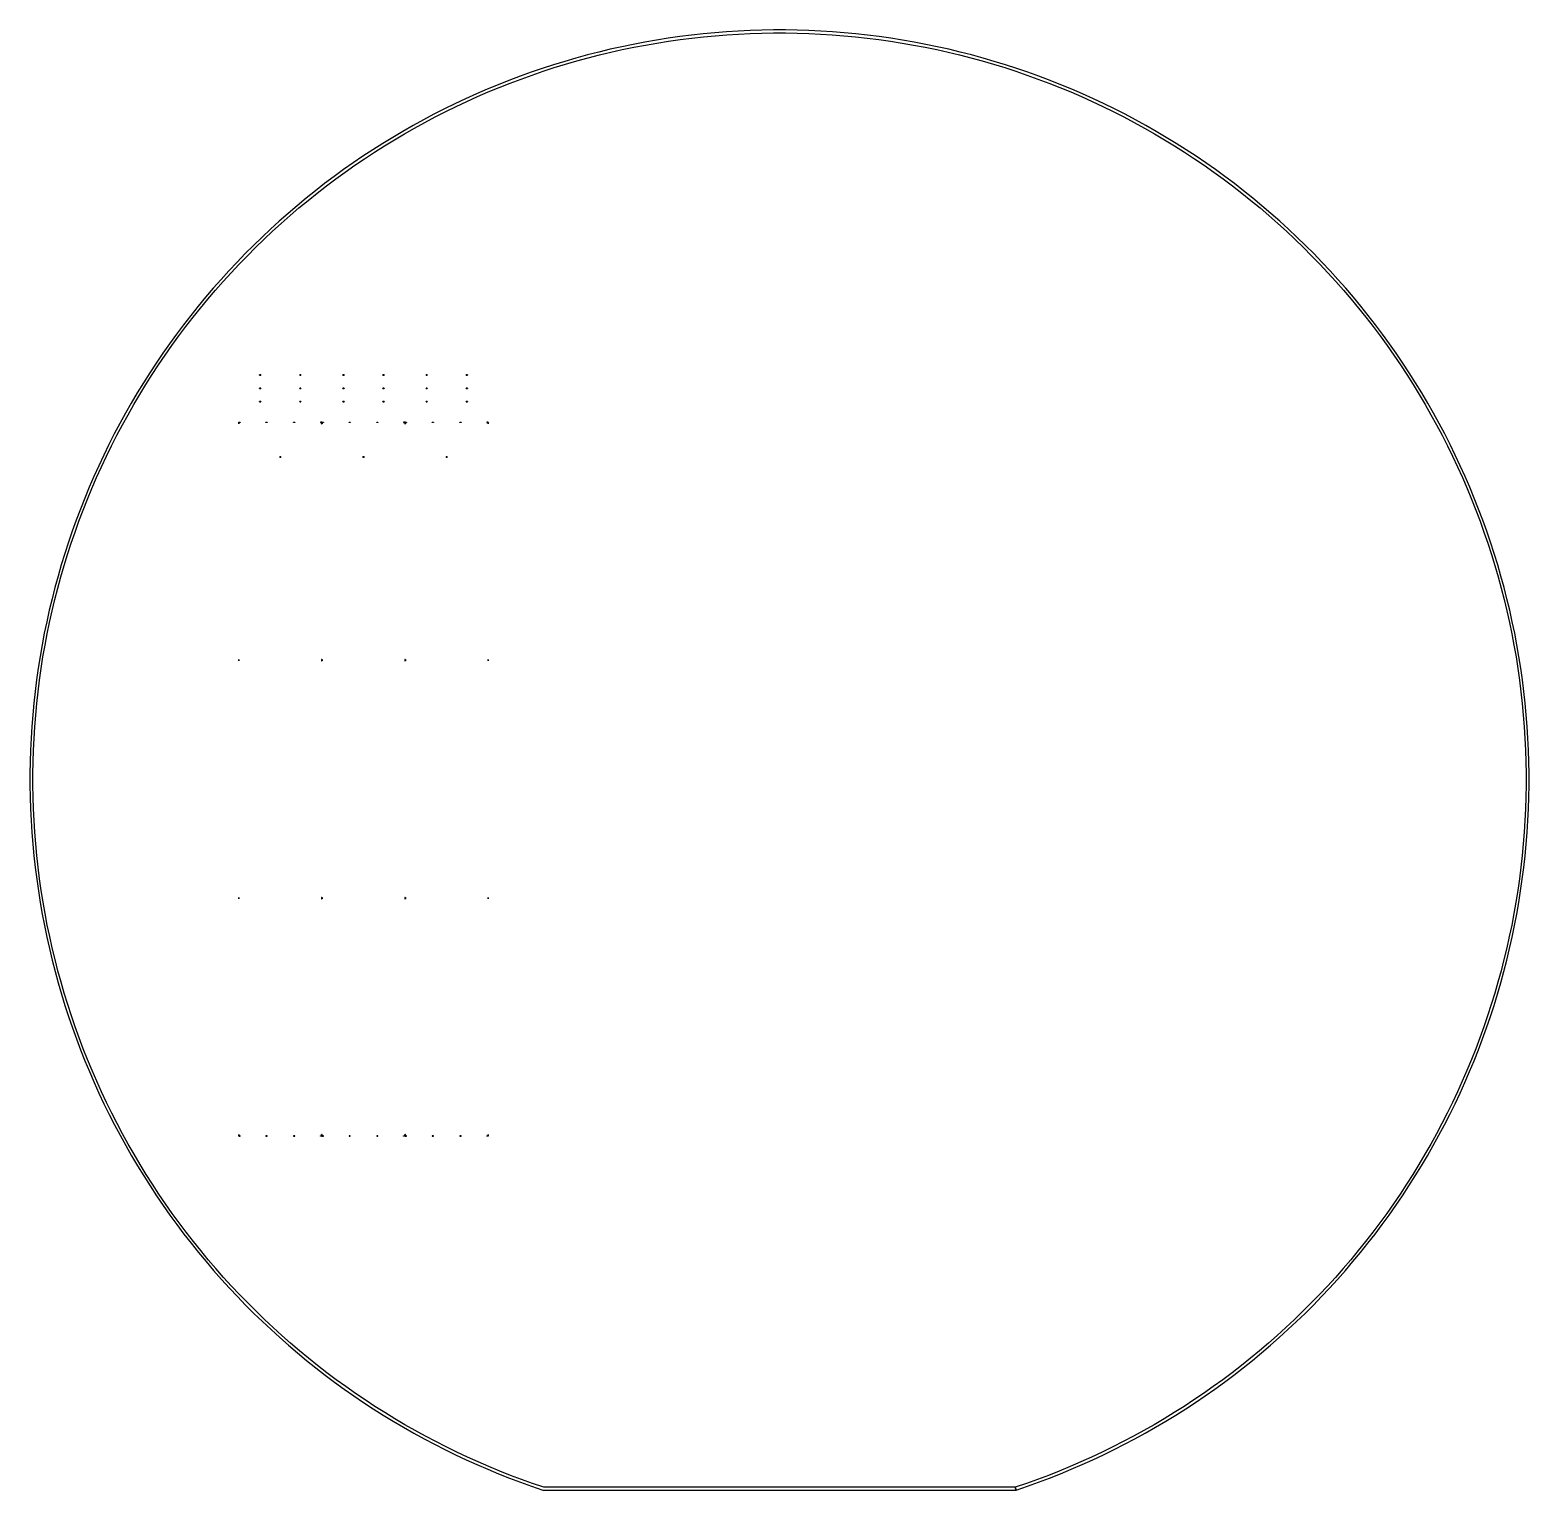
# Model space of a CAD drawing. Extents: x -50899 to 50899, y -48295 to 50898.
import ezdxf

# ---------------------------------------------------------------- set-up
doc = ezdxf.new("R2010")
doc.units = 0
doc.layers.add('GAP', color=1, linetype='continuous')
doc.layers.add('PIN', color=3, linetype='continuous')

# ---------------------------------------------------------------- blocks, each defined once
blk = doc.blocks.new('A')
at = {"layer": 'PIN'}
for points in [[(-100, 48400), (0, 48400), (0, 48380), (-80, 48380), (-80, 48300), (-100, 48300), (-100, 48400)], [(1743, 48400), (1823, 48400), (1823, 48380), (1743, 48380), (1743, 48400)], [(3627, 48400), (3707, 48400), (3707, 48380), (3627, 48380), (3627, 48400)], [(5550, 48400), (5450, 48400), (5450, 48380), (5530, 48380), (5530, 48300), (5550, 48300), (5550, 48400)], [(-100, 32193), (-100, 32273), (-80, 32273), (-80, 32193), (-100, 32193)], [(5550, 32193), (5550, 32273), (5530, 32273), (5530, 32193), (5550, 32193)], [(-100, 16027), (-100, 16107), (-80, 16107), (-80, 16027), (-100, 16027)], [(5550, 16027), (5550, 16107), (5530, 16107), (5530, 16027), (5550, 16027)], [(-100, -100), (0, -100), (0, -80), (-80, -80), (-80, 0), (-100, 0), (-100, -100)], [(5550, -100), (5450, -100), (5450, -80), (5530, -80), (5530, 0), (5550, 0), (5550, -100)], [(1743, -100), (1823, -100), (1823, -80), (1743, -80), (1743, -100)], [(3627, -100), (3707, -100), (3707, -80), (3627, -80), (3627, -100)]]:
    blk.add_lwpolyline(points, dxfattribs=at)
blk = doc.blocks.new('AGAP')
for points in [[(1323.35, 51611), (1323.35, 51589), (1322.65, 51589), (1322.65, 51611), (1323.35, 51611)], [(1323.35, 51611.2), (1323.35, 51611), (1401.65, 51611), (1401.65, 51611.2), (1323.35, 51611.2)], [(1323.35, 51589), (1323.35, 51588.8), (1401.65, 51588.8), (1401.65, 51589), (1323.35, 51589)], [(1346.35, 51607), (1346.35, 51606.8), (1378.65, 51606.8), (1378.65, 51607), (1346.35, 51607)], [(1347.05, 51606.8), (1347.05, 51593.2), (1346.35, 51593.2), (1346.35, 51606.8), (1347.05, 51606.8)], [(1346.35, 51593.2), (1346.35, 51593), (1378.65, 51593), (1378.65, 51593.2), (1346.35, 51593.2)], [(1358.5, 51611.2), (1358.5, 51611), (1366.5, 51611), (1366.5, 51611.2), (1358.5, 51611.2)], [(1358.5, 51611), (1360.5, 51611), (1360.5, 51611.2), (1358.5, 51611.2), (1358.5, 51611)], [(1358.5, 51607), (1358.5, 51606.8), (1366.5, 51606.8), (1366.5, 51607), (1358.5, 51607)], [(1358.5, 51607), (1360.5, 51607), (1360.5, 51606.8), (1358.5, 51606.8), (1358.5, 51607)], [(1358.5, 51593.2), (1358.5, 51593), (1366.5, 51593), (1366.5, 51593.2), (1358.5, 51593.2)], [(1358.5, 51593), (1360.5, 51593), (1360.5, 51593.2), (1358.5, 51593.2), (1358.5, 51593)], [(1358.5, 51589), (1358.5, 51588.8), (1366.5, 51588.8), (1366.5, 51589), (1358.5, 51589)], [(1358.5, 51589), (1360.5, 51589), (1360.5, 51588.8), (1358.5, 51588.8), (1358.5, 51589)], [(1360.5, 51611), (1363.5, 51609.395), (1363.5, 51609.595), (1360.5, 51611.2), (1360.5, 51611)], [(1360.5, 51607), (1363.5, 51608.605), (1363.5, 51608.405), (1360.5, 51606.8), (1360.5, 51607)], [(1360.5, 51593), (1363.5, 51591.395), (1363.5, 51591.595), (1360.5, 51593.2), (1360.5, 51593)], [(1360.5, 51589), (1363.5, 51590.605), (1363.5, 51590.405), (1360.5, 51588.8), (1360.5, 51589)], [(1363.5, 51609.395), (1364.3, 51609.395), (1364.3, 51609.595), (1363.5, 51609.595), (1363.5, 51609.395)], [(1363.5, 51608.605), (1364.3, 51608.605), (1364.3, 51608.405), (1363.5, 51608.405), (1363.5, 51608.605)], [(1363.5, 51591.395), (1364.3, 51591.395), (1364.3, 51591.595), (1363.5, 51591.595), (1363.5, 51591.395)], [(1363.5, 51590.605), (1364.3, 51590.605), (1364.3, 51590.405), (1363.5, 51590.405), (1363.5, 51590.605)], [(1364.3, 51607.8), (1364.5, 51607.8), (1364.5, 51610.2), (1364.3, 51610.2), (1364.3, 51607.8)], [(1364.3, 51589.8), (1364.5, 51589.8), (1364.5, 51592.2), (1364.3, 51592.2), (1364.3, 51589.8)], [(1364.5, 51610), (1366.5, 51611), (1366.5, 51611.2), (1364.5, 51610.2), (1364.5, 51610)], [(1364.5, 51608), (1366.5, 51607), (1366.5, 51606.8), (1364.5, 51607.8), (1364.5, 51608)], [(1364.5, 51592), (1366.5, 51593), (1366.5, 51593.2), (1364.5, 51592.2), (1364.5, 51592)], [(1364.5, 51590), (1366.5, 51589), (1366.5, 51588.8), (1364.5, 51589.8), (1364.5, 51590)], [(1377.95, 51606.8), (1377.95, 51593.2), (1378.65, 51593.2), (1378.65, 51606.8), (1377.95, 51606.8)], [(1401.65, 51611), (1401.65, 51589), (1402.35, 51589), (1402.35, 51611), (1401.65, 51611)], [(4048.35, 51611), (4048.35, 51589), (4047.65, 51589), (4047.65, 51611), (4048.35, 51611)], [(4048.35, 51611.2), (4048.35, 51611), (4126.65, 51611), (4126.65, 51611.2), (4048.35, 51611.2)], [(4048.35, 51589), (4048.35, 51588.8), (4126.65, 51588.8), (4126.65, 51589), (4048.35, 51589)], [(4071.35, 51607), (4071.35, 51606.8), (4103.65, 51606.8), (4103.65, 51607), (4071.35, 51607)], [(4072.05, 51606.8), (4072.05, 51593.2), (4071.35, 51593.2), (4071.35, 51606.8), (4072.05, 51606.8)], [(4071.35, 51593.2), (4071.35, 51593), (4103.65, 51593), (4103.65, 51593.2), (4071.35, 51593.2)], [(4083.5, 51611.2), (4083.5, 51611), (4091.5, 51611), (4091.5, 51611.2), (4083.5, 51611.2)], [(4083.5, 51611), (4085.5, 51611), (4085.5, 51611.2), (4083.5, 51611.2), (4083.5, 51611)], [(4083.5, 51607), (4083.5, 51606.8), (4091.5, 51606.8), (4091.5, 51607), (4083.5, 51607)], [(4083.5, 51607), (4085.5, 51607), (4085.5, 51606.8), (4083.5, 51606.8), (4083.5, 51607)], [(4083.5, 51593.2), (4083.5, 51593), (4091.5, 51593), (4091.5, 51593.2), (4083.5, 51593.2)], [(4083.5, 51593), (4085.5, 51593), (4085.5, 51593.2), (4083.5, 51593.2), (4083.5, 51593)], [(4083.5, 51589), (4083.5, 51588.8), (4091.5, 51588.8), (4091.5, 51589), (4083.5, 51589)], [(4083.5, 51589), (4085.5, 51589), (4085.5, 51588.8), (4083.5, 51588.8), (4083.5, 51589)], [(4085.5, 51611), (4088.5, 51609.395), (4088.5, 51609.595), (4085.5, 51611.2), (4085.5, 51611)], [(4085.5, 51607), (4088.5, 51608.605), (4088.5, 51608.405), (4085.5, 51606.8), (4085.5, 51607)], [(4085.5, 51593), (4088.5, 51591.395), (4088.5, 51591.595), (4085.5, 51593.2), (4085.5, 51593)], [(4085.5, 51589), (4088.5, 51590.605), (4088.5, 51590.405), (4085.5, 51588.8), (4085.5, 51589)], [(4088.5, 51609.395), (4089.3, 51609.395), (4089.3, 51609.595), (4088.5, 51609.595), (4088.5, 51609.395)], [(4088.5, 51608.605), (4089.3, 51608.605), (4089.3, 51608.405), (4088.5, 51608.405), (4088.5, 51608.605)], [(4088.5, 51591.395), (4089.3, 51591.395), (4089.3, 51591.595), (4088.5, 51591.595), (4088.5, 51591.395)], [(4088.5, 51590.605), (4089.3, 51590.605), (4089.3, 51590.405), (4088.5, 51590.405), (4088.5, 51590.605)], [(4089.3, 51607.8), (4089.5, 51607.8), (4089.5, 51610.2), (4089.3, 51610.2), (4089.3, 51607.8)], [(4089.3, 51589.8), (4089.5, 51589.8), (4089.5, 51592.2), (4089.3, 51592.2), (4089.3, 51589.8)], [(4089.5, 51610), (4091.5, 51611), (4091.5, 51611.2), (4089.5, 51610.2), (4089.5, 51610)], [(4089.5, 51608), (4091.5, 51607), (4091.5, 51606.8), (4089.5, 51607.8), (4089.5, 51608)], [(4089.5, 51592), (4091.5, 51593), (4091.5, 51593.2), (4089.5, 51592.2), (4089.5, 51592)], [(4089.5, 51590), (4091.5, 51589), (4091.5, 51588.8), (4089.5, 51589.8), (4089.5, 51590)], [(4102.95, 51606.8), (4102.95, 51593.2), (4103.65, 51593.2), (4103.65, 51606.8), (4102.95, 51606.8)], [(4126.65, 51611), (4126.65, 51589), (4127.35, 51589), (4127.35, 51611), (4126.65, 51611)], [(1323.35, 50711), (1323.35, 50689), (1322.65, 50689), (1322.65, 50711), (1323.35, 50711)], [(1323.35, 50711.2), (1323.35, 50711), (1401.65, 50711), (1401.65, 50711.2), (1323.35, 50711.2)], [(1323.35, 50689), (1323.35, 50688.8), (1401.65, 50688.8), (1401.65, 50689), (1323.35, 50689)], [(1346.35, 50707), (1346.35, 50706.8), (1378.65, 50706.8), (1378.65, 50707), (1346.35, 50707)], [(1347.05, 50706.8), (1347.05, 50693.2), (1346.35, 50693.2), (1346.35, 50706.8), (1347.05, 50706.8)], [(1346.35, 50693.2), (1346.35, 50693), (1378.65, 50693), (1378.65, 50693.2), (1346.35, 50693.2)], [(1358.5, 50711.2), (1358.5, 50711), (1366.5, 50711), (1366.5, 50711.2), (1358.5, 50711.2)], [(1358.5, 50711), (1360.5, 50711), (1360.5, 50711.2), (1358.5, 50711.2), (1358.5, 50711)], [(1358.5, 50707), (1358.5, 50706.8), (1366.5, 50706.8), (1366.5, 50707), (1358.5, 50707)], [(1358.5, 50707), (1360.5, 50707), (1360.5, 50706.8), (1358.5, 50706.8), (1358.5, 50707)], [(1358.5, 50693.2), (1358.5, 50693), (1366.5, 50693), (1366.5, 50693.2), (1358.5, 50693.2)], [(1358.5, 50693), (1360.5, 50693), (1360.5, 50693.2), (1358.5, 50693.2), (1358.5, 50693)], [(1358.5, 50689), (1358.5, 50688.8), (1366.5, 50688.8), (1366.5, 50689), (1358.5, 50689)], [(1358.5, 50689), (1360.5, 50689), (1360.5, 50688.8), (1358.5, 50688.8), (1358.5, 50689)], [(1360.5, 50711), (1363.5, 50709.395), (1363.5, 50709.595), (1360.5, 50711.2), (1360.5, 50711)], [(1360.5, 50707), (1363.5, 50708.605), (1363.5, 50708.405), (1360.5, 50706.8), (1360.5, 50707)], [(1360.5, 50693), (1363.5, 50691.395), (1363.5, 50691.595), (1360.5, 50693.2), (1360.5, 50693)], [(1360.5, 50689), (1363.5, 50690.605), (1363.5, 50690.405), (1360.5, 50688.8), (1360.5, 50689)], [(1363.5, 50709.395), (1364.3, 50709.395), (1364.3, 50709.595), (1363.5, 50709.595), (1363.5, 50709.395)], [(1363.5, 50708.605), (1364.3, 50708.605), (1364.3, 50708.405), (1363.5, 50708.405), (1363.5, 50708.605)], [(1363.5, 50691.395), (1364.3, 50691.395), (1364.3, 50691.595), (1363.5, 50691.595), (1363.5, 50691.395)], [(1363.5, 50690.605), (1364.3, 50690.605), (1364.3, 50690.405), (1363.5, 50690.405), (1363.5, 50690.605)], [(1364.3, 50707.8), (1364.5, 50707.8), (1364.5, 50710.2), (1364.3, 50710.2), (1364.3, 50707.8)], [(1364.3, 50689.8), (1364.5, 50689.8), (1364.5, 50692.2), (1364.3, 50692.2), (1364.3, 50689.8)], [(1364.5, 50710), (1366.5, 50711), (1366.5, 50711.2), (1364.5, 50710.2), (1364.5, 50710)], [(1364.5, 50708), (1366.5, 50707), (1366.5, 50706.8), (1364.5, 50707.8), (1364.5, 50708)], [(1364.5, 50692), (1366.5, 50693), (1366.5, 50693.2), (1364.5, 50692.2), (1364.5, 50692)], [(1364.5, 50690), (1366.5, 50689), (1366.5, 50688.8), (1364.5, 50689.8), (1364.5, 50690)], [(1377.95, 50706.8), (1377.95, 50693.2), (1378.65, 50693.2), (1378.65, 50706.8), (1377.95, 50706.8)], [(1401.65, 50711), (1401.65, 50689), (1402.35, 50689), (1402.35, 50711), (1401.65, 50711)], [(4048.35, 50711), (4048.35, 50689), (4047.65, 50689), (4047.65, 50711), (4048.35, 50711)], [(4048.35, 50711.2), (4048.35, 50711), (4126.65, 50711), (4126.65, 50711.2), (4048.35, 50711.2)], [(4048.35, 50689), (4048.35, 50688.8), (4126.65, 50688.8), (4126.65, 50689), (4048.35, 50689)], [(4071.35, 50707), (4071.35, 50706.8), (4103.65, 50706.8), (4103.65, 50707), (4071.35, 50707)], [(4072.05, 50706.8), (4072.05, 50693.2), (4071.35, 50693.2), (4071.35, 50706.8), (4072.05, 50706.8)], [(4071.35, 50693.2), (4071.35, 50693), (4103.65, 50693), (4103.65, 50693.2), (4071.35, 50693.2)], [(4083.5, 50711.2), (4083.5, 50711), (4091.5, 50711), (4091.5, 50711.2), (4083.5, 50711.2)], [(4083.5, 50711), (4085.5, 50711), (4085.5, 50711.2), (4083.5, 50711.2), (4083.5, 50711)], [(4083.5, 50707), (4083.5, 50706.8), (4091.5, 50706.8), (4091.5, 50707), (4083.5, 50707)], [(4083.5, 50707), (4085.5, 50707), (4085.5, 50706.8), (4083.5, 50706.8), (4083.5, 50707)], [(4083.5, 50693.2), (4083.5, 50693), (4091.5, 50693), (4091.5, 50693.2), (4083.5, 50693.2)], [(4083.5, 50693), (4085.5, 50693), (4085.5, 50693.2), (4083.5, 50693.2), (4083.5, 50693)], [(4083.5, 50689), (4083.5, 50688.8), (4091.5, 50688.8), (4091.5, 50689), (4083.5, 50689)], [(4083.5, 50689), (4085.5, 50689), (4085.5, 50688.8), (4083.5, 50688.8), (4083.5, 50689)], [(4085.5, 50711), (4088.5, 50709.395), (4088.5, 50709.595), (4085.5, 50711.2), (4085.5, 50711)], [(4085.5, 50707), (4088.5, 50708.605), (4088.5, 50708.405), (4085.5, 50706.8), (4085.5, 50707)], [(4085.5, 50693), (4088.5, 50691.395), (4088.5, 50691.595), (4085.5, 50693.2), (4085.5, 50693)], [(4085.5, 50689), (4088.5, 50690.605), (4088.5, 50690.405), (4085.5, 50688.8), (4085.5, 50689)], [(4088.5, 50709.395), (4089.3, 50709.395), (4089.3, 50709.595), (4088.5, 50709.595), (4088.5, 50709.395)], [(4088.5, 50708.605), (4089.3, 50708.605), (4089.3, 50708.405), (4088.5, 50708.405), (4088.5, 50708.605)], [(4088.5, 50691.395), (4089.3, 50691.395), (4089.3, 50691.595), (4088.5, 50691.595), (4088.5, 50691.395)], [(4088.5, 50690.605), (4089.3, 50690.605), (4089.3, 50690.405), (4088.5, 50690.405), (4088.5, 50690.605)], [(4089.3, 50707.8), (4089.5, 50707.8), (4089.5, 50710.2), (4089.3, 50710.2), (4089.3, 50707.8)], [(4089.3, 50689.8), (4089.5, 50689.8), (4089.5, 50692.2), (4089.3, 50692.2), (4089.3, 50689.8)], [(4089.5, 50710), (4091.5, 50711), (4091.5, 50711.2), (4089.5, 50710.2), (4089.5, 50710)], [(4089.5, 50708), (4091.5, 50707), (4091.5, 50706.8), (4089.5, 50707.8), (4089.5, 50708)], [(4089.5, 50692), (4091.5, 50693), (4091.5, 50693.2), (4089.5, 50692.2), (4089.5, 50692)], [(4089.5, 50690), (4091.5, 50689), (4091.5, 50688.8), (4089.5, 50689.8), (4089.5, 50690)], [(4102.95, 50706.8), (4102.95, 50693.2), (4103.65, 50693.2), (4103.65, 50706.8), (4102.95, 50706.8)], [(4126.65, 50711), (4126.65, 50689), (4127.35, 50689), (4127.35, 50711), (4126.65, 50711)], [(1323.35, 49811), (1323.35, 49789), (1322.65, 49789), (1322.65, 49811), (1323.35, 49811)], [(1323.35, 49811.2), (1323.35, 49811), (1401.65, 49811), (1401.65, 49811.2), (1323.35, 49811.2)], [(1323.35, 49789), (1323.35, 49788.8), (1401.65, 49788.8), (1401.65, 49789), (1323.35, 49789)], [(1346.35, 49807), (1346.35, 49806.8), (1378.65, 49806.8), (1378.65, 49807), (1346.35, 49807)], [(1347.05, 49806.8), (1347.05, 49793.2), (1346.35, 49793.2), (1346.35, 49806.8), (1347.05, 49806.8)], [(1346.35, 49793.2), (1346.35, 49793), (1378.65, 49793), (1378.65, 49793.2), (1346.35, 49793.2)], [(1358.5, 49811.2), (1358.5, 49811), (1366.5, 49811), (1366.5, 49811.2), (1358.5, 49811.2)], [(1358.5, 49811), (1366.5, 49811), (1366.5, 49811.2), (1358.5, 49811.2), (1358.5, 49811)], [(1358.5, 49807), (1358.5, 49806.8), (1366.5, 49806.8), (1366.5, 49807), (1358.5, 49807)], [(1358.5, 49807), (1366.5, 49807), (1366.5, 49806.8), (1358.5, 49806.8), (1358.5, 49807)], [(1358.5, 49793.2), (1358.5, 49793), (1366.5, 49793), (1366.5, 49793.2), (1358.5, 49793.2)], [(1358.5, 49793), (1366.5, 49793), (1366.5, 49793.2), (1358.5, 49793.2), (1358.5, 49793)], [(1358.5, 49789), (1358.5, 49788.8), (1366.5, 49788.8), (1366.5, 49789), (1358.5, 49789)], [(1358.5, 49789), (1366.5, 49789), (1366.5, 49788.8), (1358.5, 49788.8), (1358.5, 49789)], [(1377.95, 49806.8), (1377.95, 49793.2), (1378.65, 49793.2), (1378.65, 49806.8), (1377.95, 49806.8)], [(1401.65, 49811), (1401.65, 49789), (1402.35, 49789), (1402.35, 49811), (1401.65, 49811)], [(4048.35, 49811), (4048.35, 49789), (4047.65, 49789), (4047.65, 49811), (4048.35, 49811)], [(4048.35, 49811.2), (4048.35, 49811), (4126.65, 49811), (4126.65, 49811.2), (4048.35, 49811.2)], [(4048.35, 49789), (4048.35, 49788.8), (4126.65, 49788.8), (4126.65, 49789), (4048.35, 49789)], [(4071.35, 49807), (4071.35, 49806.8), (4103.65, 49806.8), (4103.65, 49807), (4071.35, 49807)], [(4072.05, 49806.8), (4072.05, 49793.2), (4071.35, 49793.2), (4071.35, 49806.8), (4072.05, 49806.8)], [(4071.35, 49793.2), (4071.35, 49793), (4103.65, 49793), (4103.65, 49793.2), (4071.35, 49793.2)], [(4083.5, 49811.2), (4083.5, 49811), (4091.5, 49811), (4091.5, 49811.2), (4083.5, 49811.2)], [(4083.7, 49807), (4083.7, 49811), (4083.5, 49811), (4083.5, 49807), (4083.7, 49807)], [(4083.5, 49807), (4083.5, 49806.8), (4091.5, 49806.8), (4091.5, 49807), (4083.5, 49807)], [(4083.5, 49793.2), (4083.5, 49793), (4091.5, 49793), (4091.5, 49793.2), (4083.5, 49793.2)], [(4083.7, 49789), (4083.7, 49793), (4083.5, 49793), (4083.5, 49789), (4083.7, 49789)], [(4083.5, 49789), (4083.5, 49788.8), (4091.5, 49788.8), (4091.5, 49789), (4083.5, 49789)], [(4091.3, 49807), (4091.3, 49811), (4091.5, 49811), (4091.5, 49807), (4091.3, 49807)], [(4091.3, 49789), (4091.3, 49793), (4091.5, 49793), (4091.5, 49789), (4091.3, 49789)], [(4102.95, 49806.8), (4102.95, 49793.2), (4103.65, 49793.2), (4103.65, 49806.8), (4102.95, 49806.8)], [(4126.65, 49811), (4126.65, 49789), (4127.35, 49789), (4127.35, 49811), (4126.65, 49811)], [(2685.85, 46050), (2685.85, 46028), (2685.15, 46028), (2685.15, 46050), (2685.85, 46050)], [(2685.85, 46050.2), (2685.85, 46050), (2764.15, 46050), (2764.15, 46050.2), (2685.85, 46050.2)], [(2685.85, 46028), (2685.85, 46027.8), (2764.15, 46027.8), (2764.15, 46028), (2685.85, 46028)], [(2708.85, 46046), (2708.85, 46045.8), (2741.15, 46045.8), (2741.15, 46046), (2708.85, 46046)], [(2709.55, 46045.8), (2709.55, 46032.2), (2708.85, 46032.2), (2708.85, 46045.8), (2709.55, 46045.8)], [(2708.85, 46032.2), (2708.85, 46032), (2741.15, 46032), (2741.15, 46032.2), (2708.85, 46032.2)], [(2721, 46050.2), (2721, 46050), (2729, 46050), (2729, 46050.2), (2721, 46050.2)], [(2721, 46050), (2723, 46050), (2723, 46050.2), (2721, 46050.2), (2721, 46050)], [(2721, 46046), (2721, 46045.8), (2729, 46045.8), (2729, 46046), (2721, 46046)], [(2721, 46046), (2723, 46046), (2723, 46045.8), (2721, 46045.8), (2721, 46046)], [(2721, 46032.2), (2721, 46032), (2729, 46032), (2729, 46032.2), (2721, 46032.2)], [(2721, 46032), (2723, 46032), (2723, 46032.2), (2721, 46032.2), (2721, 46032)], [(2721, 46028), (2721, 46027.8), (2729, 46027.8), (2729, 46028), (2721, 46028)], [(2721, 46028), (2723, 46028), (2723, 46027.8), (2721, 46027.8), (2721, 46028)], [(2723, 46050), (2726, 46048.395), (2726, 46048.595), (2723, 46050.2), (2723, 46050)], [(2723, 46046), (2726, 46047.605), (2726, 46047.405), (2723, 46045.8), (2723, 46046)], [(2723, 46032), (2726, 46030.395), (2726, 46030.595), (2723, 46032.2), (2723, 46032)], [(2723, 46028), (2726, 46029.605), (2726, 46029.405), (2723, 46027.8), (2723, 46028)], [(2726, 46048.395), (2726.8, 46048.395), (2726.8, 46048.595), (2726, 46048.595), (2726, 46048.395)], [(2726, 46047.605), (2726.8, 46047.605), (2726.8, 46047.405), (2726, 46047.405), (2726, 46047.605)], [(2726, 46030.395), (2726.8, 46030.395), (2726.8, 46030.595), (2726, 46030.595), (2726, 46030.395)], [(2726, 46029.605), (2726.8, 46029.605), (2726.8, 46029.405), (2726, 46029.405), (2726, 46029.605)], [(2726.8, 46046.8), (2727, 46046.8), (2727, 46049.2), (2726.8, 46049.2), (2726.8, 46046.8)], [(2726.8, 46028.8), (2727, 46028.8), (2727, 46031.2), (2726.8, 46031.2), (2726.8, 46028.8)], [(2727, 46049), (2729, 46050), (2729, 46050.2), (2727, 46049.2), (2727, 46049)], [(2727, 46047), (2729, 46046), (2729, 46045.8), (2727, 46046.8), (2727, 46047)], [(2727, 46031), (2729, 46032), (2729, 46032.2), (2727, 46031.2), (2727, 46031)], [(2727, 46029), (2729, 46028), (2729, 46027.8), (2727, 46028.8), (2727, 46029)], [(2740.45, 46045.8), (2740.45, 46032.2), (2741.15, 46032.2), (2741.15, 46045.8), (2740.45, 46045.8)], [(2764.15, 46050), (2764.15, 46028), (2764.85, 46028), (2764.85, 46050), (2764.15, 46050)]]:
    blk.add_lwpolyline(points)
blk = doc.blocks.new('APIN')
for points in [[(1346.35, 51611), (1346.35, 51589), (1323.35, 51589), (1323.35, 51611), (1346.35, 51611)], [(1346.35, 51611), (1346.35, 51607), (1378.65, 51607), (1378.65, 51611), (1346.35, 51611)], [(1346.35, 51593), (1346.35, 51589), (1378.65, 51589), (1378.65, 51593), (1346.35, 51593)], [(1358.5, 51611), (1358.5, 51607), (1366.5, 51607), (1366.5, 51611), (1358.5, 51611)], [(1358.5, 51607), (1360.5, 51607), (1360.5, 51611), (1358.5, 51611), (1358.5, 51607)], [(1358.5, 51593), (1358.5, 51589), (1366.5, 51589), (1366.5, 51593), (1358.5, 51593)], [(1358.5, 51589), (1360.5, 51589), (1360.5, 51593), (1358.5, 51593), (1358.5, 51589)], [(1360.5, 51609), (1363.5, 51609), (1363.5, 51609.395), (1360.5, 51611), (1360.5, 51609)], [(1360.5, 51609), (1363.5, 51609), (1363.5, 51608.605), (1360.5, 51607), (1360.5, 51609)], [(1360.5, 51591), (1363.5, 51591), (1363.5, 51591.395), (1360.5, 51593), (1360.5, 51591)], [(1360.5, 51591), (1363.5, 51591), (1363.5, 51590.605), (1360.5, 51589), (1360.5, 51591)], [(1363.5, 51608.605), (1364.3, 51608.605), (1364.3, 51609.395), (1363.5, 51609.395), (1363.5, 51608.605)], [(1363.5, 51590.605), (1364.3, 51590.605), (1364.3, 51591.395), (1363.5, 51591.395), (1363.5, 51590.605)], [(1364.5, 51609), (1366.5, 51609), (1366.5, 51611), (1364.5, 51610), (1364.5, 51609)], [(1364.5, 51609), (1366.5, 51609), (1366.5, 51607), (1364.5, 51608), (1364.5, 51609)], [(1364.5, 51591), (1366.5, 51591), (1366.5, 51593), (1364.5, 51592), (1364.5, 51591)], [(1364.5, 51591), (1366.5, 51591), (1366.5, 51589), (1364.5, 51590), (1364.5, 51591)], [(1378.65, 51611), (1378.65, 51589), (1401.65, 51589), (1401.65, 51611), (1378.65, 51611)], [(4071.35, 51611), (4071.35, 51589), (4048.35, 51589), (4048.35, 51611), (4071.35, 51611)], [(4071.35, 51611), (4071.35, 51607), (4103.65, 51607), (4103.65, 51611), (4071.35, 51611)], [(4071.35, 51593), (4071.35, 51589), (4103.65, 51589), (4103.65, 51593), (4071.35, 51593)], [(4083.5, 51611), (4083.5, 51607), (4091.5, 51607), (4091.5, 51611), (4083.5, 51611)], [(4083.5, 51607), (4085.5, 51607), (4085.5, 51611), (4083.5, 51611), (4083.5, 51607)], [(4083.5, 51593), (4083.5, 51589), (4091.5, 51589), (4091.5, 51593), (4083.5, 51593)], [(4083.5, 51589), (4085.5, 51589), (4085.5, 51593), (4083.5, 51593), (4083.5, 51589)], [(4085.5, 51609), (4088.5, 51609), (4088.5, 51609.395), (4085.5, 51611), (4085.5, 51609)], [(4085.5, 51609), (4088.5, 51609), (4088.5, 51608.605), (4085.5, 51607), (4085.5, 51609)], [(4085.5, 51591), (4088.5, 51591), (4088.5, 51591.395), (4085.5, 51593), (4085.5, 51591)], [(4085.5, 51591), (4088.5, 51591), (4088.5, 51590.605), (4085.5, 51589), (4085.5, 51591)], [(4088.5, 51608.605), (4089.3, 51608.605), (4089.3, 51609.395), (4088.5, 51609.395), (4088.5, 51608.605)], [(4088.5, 51590.605), (4089.3, 51590.605), (4089.3, 51591.395), (4088.5, 51591.395), (4088.5, 51590.605)], [(4089.5, 51609), (4091.5, 51609), (4091.5, 51611), (4089.5, 51610), (4089.5, 51609)], [(4089.5, 51609), (4091.5, 51609), (4091.5, 51607), (4089.5, 51608), (4089.5, 51609)], [(4089.5, 51591), (4091.5, 51591), (4091.5, 51593), (4089.5, 51592), (4089.5, 51591)], [(4089.5, 51591), (4091.5, 51591), (4091.5, 51589), (4089.5, 51590), (4089.5, 51591)], [(4103.65, 51611), (4103.65, 51589), (4126.65, 51589), (4126.65, 51611), (4103.65, 51611)], [(1346.35, 50711), (1346.35, 50689), (1323.35, 50689), (1323.35, 50711), (1346.35, 50711)], [(1346.35, 50711), (1346.35, 50707), (1378.65, 50707), (1378.65, 50711), (1346.35, 50711)], [(1346.35, 50693), (1346.35, 50689), (1378.65, 50689), (1378.65, 50693), (1346.35, 50693)], [(1358.5, 50711), (1358.5, 50707), (1366.5, 50707), (1366.5, 50711), (1358.5, 50711)], [(1358.5, 50707), (1360.5, 50707), (1360.5, 50711), (1358.5, 50711), (1358.5, 50707)], [(1358.5, 50693), (1358.5, 50689), (1366.5, 50689), (1366.5, 50693), (1358.5, 50693)], [(1358.5, 50689), (1360.5, 50689), (1360.5, 50693), (1358.5, 50693), (1358.5, 50689)], [(1360.5, 50709), (1363.5, 50709), (1363.5, 50709.395), (1360.5, 50711), (1360.5, 50709)], [(1360.5, 50709), (1363.5, 50709), (1363.5, 50708.605), (1360.5, 50707), (1360.5, 50709)], [(1360.5, 50691), (1363.5, 50691), (1363.5, 50691.395), (1360.5, 50693), (1360.5, 50691)], [(1360.5, 50691), (1363.5, 50691), (1363.5, 50690.605), (1360.5, 50689), (1360.5, 50691)], [(1363.5, 50708.605), (1364.3, 50708.605), (1364.3, 50709.395), (1363.5, 50709.395), (1363.5, 50708.605)], [(1363.5, 50690.605), (1364.3, 50690.605), (1364.3, 50691.395), (1363.5, 50691.395), (1363.5, 50690.605)], [(1364.5, 50709), (1366.5, 50709), (1366.5, 50711), (1364.5, 50710), (1364.5, 50709)], [(1364.5, 50709), (1366.5, 50709), (1366.5, 50707), (1364.5, 50708), (1364.5, 50709)], [(1364.5, 50691), (1366.5, 50691), (1366.5, 50693), (1364.5, 50692), (1364.5, 50691)], [(1364.5, 50691), (1366.5, 50691), (1366.5, 50689), (1364.5, 50690), (1364.5, 50691)], [(1378.65, 50711), (1378.65, 50689), (1401.65, 50689), (1401.65, 50711), (1378.65, 50711)], [(4071.35, 50711), (4071.35, 50689), (4048.35, 50689), (4048.35, 50711), (4071.35, 50711)], [(4071.35, 50711), (4071.35, 50707), (4103.65, 50707), (4103.65, 50711), (4071.35, 50711)], [(4071.35, 50693), (4071.35, 50689), (4103.65, 50689), (4103.65, 50693), (4071.35, 50693)], [(4083.5, 50711), (4083.5, 50707), (4091.5, 50707), (4091.5, 50711), (4083.5, 50711)], [(4083.5, 50707), (4085.5, 50707), (4085.5, 50711), (4083.5, 50711), (4083.5, 50707)], [(4083.5, 50693), (4083.5, 50689), (4091.5, 50689), (4091.5, 50693), (4083.5, 50693)], [(4083.5, 50689), (4085.5, 50689), (4085.5, 50693), (4083.5, 50693), (4083.5, 50689)], [(4085.5, 50709), (4088.5, 50709), (4088.5, 50709.395), (4085.5, 50711), (4085.5, 50709)], [(4085.5, 50709), (4088.5, 50709), (4088.5, 50708.605), (4085.5, 50707), (4085.5, 50709)], [(4085.5, 50691), (4088.5, 50691), (4088.5, 50691.395), (4085.5, 50693), (4085.5, 50691)], [(4085.5, 50691), (4088.5, 50691), (4088.5, 50690.605), (4085.5, 50689), (4085.5, 50691)], [(4088.5, 50708.605), (4089.3, 50708.605), (4089.3, 50709.395), (4088.5, 50709.395), (4088.5, 50708.605)], [(4088.5, 50690.605), (4089.3, 50690.605), (4089.3, 50691.395), (4088.5, 50691.395), (4088.5, 50690.605)], [(4089.5, 50709), (4091.5, 50709), (4091.5, 50711), (4089.5, 50710), (4089.5, 50709)], [(4089.5, 50709), (4091.5, 50709), (4091.5, 50707), (4089.5, 50708), (4089.5, 50709)], [(4089.5, 50691), (4091.5, 50691), (4091.5, 50693), (4089.5, 50692), (4089.5, 50691)], [(4089.5, 50691), (4091.5, 50691), (4091.5, 50689), (4089.5, 50690), (4089.5, 50691)], [(4103.65, 50711), (4103.65, 50689), (4126.65, 50689), (4126.65, 50711), (4103.65, 50711)], [(1346.35, 49811), (1346.35, 49789), (1323.35, 49789), (1323.35, 49811), (1346.35, 49811)], [(1346.35, 49811), (1346.35, 49807), (1378.65, 49807), (1378.65, 49811), (1346.35, 49811)], [(1346.35, 49793), (1346.35, 49789), (1378.65, 49789), (1378.65, 49793), (1346.35, 49793)], [(1358.5, 49811), (1358.5, 49807), (1366.5, 49807), (1366.5, 49811), (1358.5, 49811)], [(1358.5, 49807), (1366.5, 49807), (1366.5, 49811), (1358.5, 49811), (1358.5, 49807)], [(1358.5, 49793), (1358.5, 49789), (1366.5, 49789), (1366.5, 49793), (1358.5, 49793)], [(1358.5, 49789), (1366.5, 49789), (1366.5, 49793), (1358.5, 49793), (1358.5, 49789)], [(1378.65, 49811), (1378.65, 49789), (1401.65, 49789), (1401.65, 49811), (1378.65, 49811)], [(4071.35, 49811), (4071.35, 49789), (4048.35, 49789), (4048.35, 49811), (4071.35, 49811)], [(4071.35, 49811), (4071.35, 49807), (4103.65, 49807), (4103.65, 49811), (4071.35, 49811)], [(4071.35, 49793), (4071.35, 49789), (4103.65, 49789), (4103.65, 49793), (4071.35, 49793)], [(4083.5, 49811), (4083.5, 49807), (4091.5, 49807), (4091.5, 49811), (4083.5, 49811)], [(4083.5, 49793), (4083.5, 49789), (4091.5, 49789), (4091.5, 49793), (4083.5, 49793)], [(4103.65, 49811), (4103.65, 49789), (4126.65, 49789), (4126.65, 49811), (4103.65, 49811)], [(2708.85, 46050), (2708.85, 46028), (2685.85, 46028), (2685.85, 46050), (2708.85, 46050)], [(2708.85, 46050), (2708.85, 46046), (2741.15, 46046), (2741.15, 46050), (2708.85, 46050)], [(2708.85, 46032), (2708.85, 46028), (2741.15, 46028), (2741.15, 46032), (2708.85, 46032)], [(2721, 46050), (2721, 46046), (2729, 46046), (2729, 46050), (2721, 46050)], [(2721, 46046), (2723, 46046), (2723, 46050), (2721, 46050), (2721, 46046)], [(2721, 46032), (2721, 46028), (2729, 46028), (2729, 46032), (2721, 46032)], [(2721, 46028), (2723, 46028), (2723, 46032), (2721, 46032), (2721, 46028)], [(2723, 46048), (2726, 46048), (2726, 46048.395), (2723, 46050), (2723, 46048)], [(2723, 46048), (2726, 46048), (2726, 46047.605), (2723, 46046), (2723, 46048)], [(2723, 46030), (2726, 46030), (2726, 46030.395), (2723, 46032), (2723, 46030)], [(2723, 46030), (2726, 46030), (2726, 46029.605), (2723, 46028), (2723, 46030)], [(2726, 46047.605), (2726.8, 46047.605), (2726.8, 46048.395), (2726, 46048.395), (2726, 46047.605)], [(2726, 46029.605), (2726.8, 46029.605), (2726.8, 46030.395), (2726, 46030.395), (2726, 46029.605)], [(2727, 46048), (2729, 46048), (2729, 46050), (2727, 46049), (2727, 46048)], [(2727, 46048), (2729, 46048), (2729, 46046), (2727, 46047), (2727, 46048)], [(2727, 46030), (2729, 46030), (2729, 46032), (2727, 46031), (2727, 46030)], [(2727, 46030), (2729, 46030), (2729, 46028), (2727, 46029), (2727, 46030)], [(2741.15, 46050), (2741.15, 46028), (2764.15, 46028), (2764.15, 46050), (2741.15, 46050)]]:
    blk.add_lwpolyline(points)
blk = doc.blocks.new('B')
at = {"layer": 'PIN'}
for points in [[(-100, 48400), (0, 48400), (0, 48380), (-80, 48380), (-80, 48300), (-100, 48300), (-100, 48400)], [(1743, 48400), (1823, 48400), (1823, 48380), (1743, 48380), (1743, 48400)], [(3627, 48400), (3707, 48400), (3707, 48380), (3627, 48380), (3627, 48400)], [(5550, 48400), (5450, 48400), (5450, 48380), (5530, 48380), (5530, 48300), (5550, 48300), (5550, 48400)], [(-100, 32193), (-100, 32273), (-80, 32273), (-80, 32193), (-100, 32193)], [(5550, 32193), (5550, 32273), (5530, 32273), (5530, 32193), (5550, 32193)], [(-100, 16027), (-100, 16107), (-80, 16107), (-80, 16027), (-100, 16027)], [(5550, 16027), (5550, 16107), (5530, 16107), (5530, 16027), (5550, 16027)], [(-100, -100), (0, -100), (0, -80), (-80, -80), (-80, 0), (-100, 0), (-100, -100)], [(5550, -100), (5450, -100), (5450, -80), (5530, -80), (5530, 0), (5550, 0), (5550, -100)], [(1743, -100), (1823, -100), (1823, -80), (1743, -80), (1743, -100)], [(3627, -100), (3707, -100), (3707, -80), (3627, -80), (3627, -100)]]:
    blk.add_lwpolyline(points, dxfattribs=at)
blk = doc.blocks.new('BGAP')
for points in [[(1323.35, 51611), (1323.35, 51589), (1322.65, 51589), (1322.65, 51611), (1323.35, 51611)], [(1323.35, 51611.2), (1323.35, 51611), (1401.65, 51611), (1401.65, 51611.2), (1323.35, 51611.2)], [(1323.35, 51589), (1323.35, 51588.8), (1401.65, 51588.8), (1401.65, 51589), (1323.35, 51589)], [(1346.35, 51607), (1346.35, 51606.8), (1378.65, 51606.8), (1378.65, 51607), (1346.35, 51607)], [(1347.05, 51606.8), (1347.05, 51593.2), (1346.35, 51593.2), (1346.35, 51606.8), (1347.05, 51606.8)], [(1346.35, 51593.2), (1346.35, 51593), (1378.65, 51593), (1378.65, 51593.2), (1346.35, 51593.2)], [(1358.5, 51611.2), (1358.5, 51611), (1366.5, 51611), (1366.5, 51611.2), (1358.5, 51611.2)], [(1358.5, 51611), (1360.5, 51611), (1360.5, 51611.2), (1358.5, 51611.2), (1358.5, 51611)], [(1358.5, 51607), (1358.5, 51606.8), (1366.5, 51606.8), (1366.5, 51607), (1358.5, 51607)], [(1358.5, 51607), (1360.5, 51607), (1360.5, 51606.8), (1358.5, 51606.8), (1358.5, 51607)], [(1358.5, 51593.2), (1358.5, 51593), (1366.5, 51593), (1366.5, 51593.2), (1358.5, 51593.2)], [(1358.5, 51593), (1360.5, 51593), (1360.5, 51593.2), (1358.5, 51593.2), (1358.5, 51593)], [(1358.5, 51589), (1358.5, 51588.8), (1366.5, 51588.8), (1366.5, 51589), (1358.5, 51589)], [(1358.5, 51589), (1360.5, 51589), (1360.5, 51588.8), (1358.5, 51588.8), (1358.5, 51589)], [(1360.5, 51611), (1363.5, 51609.155), (1363.5, 51609.355), (1360.5, 51611.2), (1360.5, 51611)], [(1360.5, 51607), (1363.5, 51608.845), (1363.5, 51608.645), (1360.5, 51606.8), (1360.5, 51607)], [(1360.5, 51593), (1363.5, 51591.155), (1363.5, 51591.355), (1360.5, 51593.2), (1360.5, 51593)], [(1360.5, 51589), (1363.5, 51590.845), (1363.5, 51590.645), (1360.5, 51588.8), (1360.5, 51589)], [(1363.5, 51609.155), (1364.3, 51609.155), (1364.3, 51609.355), (1363.5, 51609.355), (1363.5, 51609.155)], [(1363.5, 51608.845), (1364.3, 51608.845), (1364.3, 51608.645), (1363.5, 51608.645), (1363.5, 51608.845)], [(1363.5, 51591.155), (1364.3, 51591.155), (1364.3, 51591.355), (1363.5, 51591.355), (1363.5, 51591.155)], [(1363.5, 51590.845), (1364.3, 51590.845), (1364.3, 51590.645), (1363.5, 51590.645), (1363.5, 51590.845)], [(1364.3, 51607.8), (1364.5, 51607.8), (1364.5, 51610.2), (1364.3, 51610.2), (1364.3, 51607.8)], [(1364.3, 51589.8), (1364.5, 51589.8), (1364.5, 51592.2), (1364.3, 51592.2), (1364.3, 51589.8)], [(1364.5, 51610), (1366.5, 51611), (1366.5, 51611.2), (1364.5, 51610.2), (1364.5, 51610)], [(1364.5, 51608), (1366.5, 51607), (1366.5, 51606.8), (1364.5, 51607.8), (1364.5, 51608)], [(1364.5, 51592), (1366.5, 51593), (1366.5, 51593.2), (1364.5, 51592.2), (1364.5, 51592)], [(1364.5, 51590), (1366.5, 51589), (1366.5, 51588.8), (1364.5, 51589.8), (1364.5, 51590)], [(1377.95, 51606.8), (1377.95, 51593.2), (1378.65, 51593.2), (1378.65, 51606.8), (1377.95, 51606.8)], [(1401.65, 51611), (1401.65, 51589), (1402.35, 51589), (1402.35, 51611), (1401.65, 51611)], [(4048.35, 51611), (4048.35, 51589), (4047.65, 51589), (4047.65, 51611), (4048.35, 51611)], [(4048.35, 51611.2), (4048.35, 51611), (4126.65, 51611), (4126.65, 51611.2), (4048.35, 51611.2)], [(4048.35, 51589), (4048.35, 51588.8), (4126.65, 51588.8), (4126.65, 51589), (4048.35, 51589)], [(4071.35, 51607), (4071.35, 51606.8), (4103.65, 51606.8), (4103.65, 51607), (4071.35, 51607)], [(4072.05, 51606.8), (4072.05, 51593.2), (4071.35, 51593.2), (4071.35, 51606.8), (4072.05, 51606.8)], [(4071.35, 51593.2), (4071.35, 51593), (4103.65, 51593), (4103.65, 51593.2), (4071.35, 51593.2)], [(4083.5, 51611.2), (4083.5, 51611), (4091.5, 51611), (4091.5, 51611.2), (4083.5, 51611.2)], [(4083.5, 51611), (4085.5, 51611), (4085.5, 51611.2), (4083.5, 51611.2), (4083.5, 51611)], [(4083.5, 51607), (4083.5, 51606.8), (4091.5, 51606.8), (4091.5, 51607), (4083.5, 51607)], [(4083.5, 51607), (4085.5, 51607), (4085.5, 51606.8), (4083.5, 51606.8), (4083.5, 51607)], [(4083.5, 51593.2), (4083.5, 51593), (4091.5, 51593), (4091.5, 51593.2), (4083.5, 51593.2)], [(4083.5, 51593), (4085.5, 51593), (4085.5, 51593.2), (4083.5, 51593.2), (4083.5, 51593)], [(4083.5, 51589), (4083.5, 51588.8), (4091.5, 51588.8), (4091.5, 51589), (4083.5, 51589)], [(4083.5, 51589), (4085.5, 51589), (4085.5, 51588.8), (4083.5, 51588.8), (4083.5, 51589)], [(4085.5, 51611), (4088.5, 51609.155), (4088.5, 51609.355), (4085.5, 51611.2), (4085.5, 51611)], [(4085.5, 51607), (4088.5, 51608.845), (4088.5, 51608.645), (4085.5, 51606.8), (4085.5, 51607)], [(4085.5, 51593), (4088.5, 51591.155), (4088.5, 51591.355), (4085.5, 51593.2), (4085.5, 51593)], [(4085.5, 51589), (4088.5, 51590.845), (4088.5, 51590.645), (4085.5, 51588.8), (4085.5, 51589)], [(4088.5, 51609.155), (4089.3, 51609.155), (4089.3, 51609.355), (4088.5, 51609.355), (4088.5, 51609.155)], [(4088.5, 51608.845), (4089.3, 51608.845), (4089.3, 51608.645), (4088.5, 51608.645), (4088.5, 51608.845)], [(4088.5, 51591.155), (4089.3, 51591.155), (4089.3, 51591.355), (4088.5, 51591.355), (4088.5, 51591.155)], [(4088.5, 51590.845), (4089.3, 51590.845), (4089.3, 51590.645), (4088.5, 51590.645), (4088.5, 51590.845)], [(4089.3, 51607.8), (4089.5, 51607.8), (4089.5, 51610.2), (4089.3, 51610.2), (4089.3, 51607.8)], [(4089.3, 51589.8), (4089.5, 51589.8), (4089.5, 51592.2), (4089.3, 51592.2), (4089.3, 51589.8)], [(4089.5, 51610), (4091.5, 51611), (4091.5, 51611.2), (4089.5, 51610.2), (4089.5, 51610)], [(4089.5, 51608), (4091.5, 51607), (4091.5, 51606.8), (4089.5, 51607.8), (4089.5, 51608)], [(4089.5, 51592), (4091.5, 51593), (4091.5, 51593.2), (4089.5, 51592.2), (4089.5, 51592)], [(4089.5, 51590), (4091.5, 51589), (4091.5, 51588.8), (4089.5, 51589.8), (4089.5, 51590)], [(4102.95, 51606.8), (4102.95, 51593.2), (4103.65, 51593.2), (4103.65, 51606.8), (4102.95, 51606.8)], [(4126.65, 51611), (4126.65, 51589), (4127.35, 51589), (4127.35, 51611), (4126.65, 51611)], [(1323.35, 50711), (1323.35, 50689), (1322.65, 50689), (1322.65, 50711), (1323.35, 50711)], [(1323.35, 50711.2), (1323.35, 50711), (1401.65, 50711), (1401.65, 50711.2), (1323.35, 50711.2)], [(1323.35, 50689), (1323.35, 50688.8), (1401.65, 50688.8), (1401.65, 50689), (1323.35, 50689)], [(1346.35, 50707), (1346.35, 50706.8), (1378.65, 50706.8), (1378.65, 50707), (1346.35, 50707)], [(1347.05, 50706.8), (1347.05, 50693.2), (1346.35, 50693.2), (1346.35, 50706.8), (1347.05, 50706.8)], [(1346.35, 50693.2), (1346.35, 50693), (1378.65, 50693), (1378.65, 50693.2), (1346.35, 50693.2)], [(1358.5, 50711.2), (1358.5, 50711), (1366.5, 50711), (1366.5, 50711.2), (1358.5, 50711.2)], [(1358.5, 50711), (1360.5, 50711), (1360.5, 50711.2), (1358.5, 50711.2), (1358.5, 50711)], [(1358.5, 50707), (1358.5, 50706.8), (1366.5, 50706.8), (1366.5, 50707), (1358.5, 50707)], [(1358.5, 50707), (1360.5, 50707), (1360.5, 50706.8), (1358.5, 50706.8), (1358.5, 50707)], [(1358.5, 50693.2), (1358.5, 50693), (1366.5, 50693), (1366.5, 50693.2), (1358.5, 50693.2)], [(1358.5, 50693), (1360.5, 50693), (1360.5, 50693.2), (1358.5, 50693.2), (1358.5, 50693)], [(1358.5, 50689), (1358.5, 50688.8), (1366.5, 50688.8), (1366.5, 50689), (1358.5, 50689)], [(1358.5, 50689), (1360.5, 50689), (1360.5, 50688.8), (1358.5, 50688.8), (1358.5, 50689)], [(1360.5, 50711), (1363.5, 50709.155), (1363.5, 50709.355), (1360.5, 50711.2), (1360.5, 50711)], [(1360.5, 50707), (1363.5, 50708.845), (1363.5, 50708.645), (1360.5, 50706.8), (1360.5, 50707)], [(1360.5, 50693), (1363.5, 50691.155), (1363.5, 50691.355), (1360.5, 50693.2), (1360.5, 50693)], [(1360.5, 50689), (1363.5, 50690.845), (1363.5, 50690.645), (1360.5, 50688.8), (1360.5, 50689)], [(1363.5, 50709.155), (1364.3, 50709.155), (1364.3, 50709.355), (1363.5, 50709.355), (1363.5, 50709.155)], [(1363.5, 50708.845), (1364.3, 50708.845), (1364.3, 50708.645), (1363.5, 50708.645), (1363.5, 50708.845)], [(1363.5, 50691.155), (1364.3, 50691.155), (1364.3, 50691.355), (1363.5, 50691.355), (1363.5, 50691.155)], [(1363.5, 50690.845), (1364.3, 50690.845), (1364.3, 50690.645), (1363.5, 50690.645), (1363.5, 50690.845)], [(1364.3, 50707.8), (1364.5, 50707.8), (1364.5, 50710.2), (1364.3, 50710.2), (1364.3, 50707.8)], [(1364.3, 50689.8), (1364.5, 50689.8), (1364.5, 50692.2), (1364.3, 50692.2), (1364.3, 50689.8)], [(1364.5, 50710), (1366.5, 50711), (1366.5, 50711.2), (1364.5, 50710.2), (1364.5, 50710)], [(1364.5, 50708), (1366.5, 50707), (1366.5, 50706.8), (1364.5, 50707.8), (1364.5, 50708)], [(1364.5, 50692), (1366.5, 50693), (1366.5, 50693.2), (1364.5, 50692.2), (1364.5, 50692)], [(1364.5, 50690), (1366.5, 50689), (1366.5, 50688.8), (1364.5, 50689.8), (1364.5, 50690)], [(1377.95, 50706.8), (1377.95, 50693.2), (1378.65, 50693.2), (1378.65, 50706.8), (1377.95, 50706.8)], [(1401.65, 50711), (1401.65, 50689), (1402.35, 50689), (1402.35, 50711), (1401.65, 50711)], [(4048.35, 50711), (4048.35, 50689), (4047.65, 50689), (4047.65, 50711), (4048.35, 50711)], [(4048.35, 50711.2), (4048.35, 50711), (4126.65, 50711), (4126.65, 50711.2), (4048.35, 50711.2)], [(4048.35, 50689), (4048.35, 50688.8), (4126.65, 50688.8), (4126.65, 50689), (4048.35, 50689)], [(4071.35, 50707), (4071.35, 50706.8), (4103.65, 50706.8), (4103.65, 50707), (4071.35, 50707)], [(4072.05, 50706.8), (4072.05, 50693.2), (4071.35, 50693.2), (4071.35, 50706.8), (4072.05, 50706.8)], [(4071.35, 50693.2), (4071.35, 50693), (4103.65, 50693), (4103.65, 50693.2), (4071.35, 50693.2)], [(4083.5, 50711.2), (4083.5, 50711), (4091.5, 50711), (4091.5, 50711.2), (4083.5, 50711.2)], [(4083.5, 50711), (4085.5, 50711), (4085.5, 50711.2), (4083.5, 50711.2), (4083.5, 50711)], [(4083.5, 50707), (4083.5, 50706.8), (4091.5, 50706.8), (4091.5, 50707), (4083.5, 50707)], [(4083.5, 50707), (4085.5, 50707), (4085.5, 50706.8), (4083.5, 50706.8), (4083.5, 50707)], [(4083.5, 50693.2), (4083.5, 50693), (4091.5, 50693), (4091.5, 50693.2), (4083.5, 50693.2)], [(4083.5, 50693), (4085.5, 50693), (4085.5, 50693.2), (4083.5, 50693.2), (4083.5, 50693)], [(4083.5, 50689), (4083.5, 50688.8), (4091.5, 50688.8), (4091.5, 50689), (4083.5, 50689)], [(4083.5, 50689), (4085.5, 50689), (4085.5, 50688.8), (4083.5, 50688.8), (4083.5, 50689)], [(4085.5, 50711), (4088.5, 50709.155), (4088.5, 50709.355), (4085.5, 50711.2), (4085.5, 50711)], [(4085.5, 50707), (4088.5, 50708.845), (4088.5, 50708.645), (4085.5, 50706.8), (4085.5, 50707)], [(4085.5, 50693), (4088.5, 50691.155), (4088.5, 50691.355), (4085.5, 50693.2), (4085.5, 50693)], [(4085.5, 50689), (4088.5, 50690.845), (4088.5, 50690.645), (4085.5, 50688.8), (4085.5, 50689)], [(4088.5, 50709.155), (4089.3, 50709.155), (4089.3, 50709.355), (4088.5, 50709.355), (4088.5, 50709.155)], [(4088.5, 50708.845), (4089.3, 50708.845), (4089.3, 50708.645), (4088.5, 50708.645), (4088.5, 50708.845)], [(4088.5, 50691.155), (4089.3, 50691.155), (4089.3, 50691.355), (4088.5, 50691.355), (4088.5, 50691.155)], [(4088.5, 50690.845), (4089.3, 50690.845), (4089.3, 50690.645), (4088.5, 50690.645), (4088.5, 50690.845)], [(4089.3, 50707.8), (4089.5, 50707.8), (4089.5, 50710.2), (4089.3, 50710.2), (4089.3, 50707.8)], [(4089.3, 50689.8), (4089.5, 50689.8), (4089.5, 50692.2), (4089.3, 50692.2), (4089.3, 50689.8)], [(4089.5, 50710), (4091.5, 50711), (4091.5, 50711.2), (4089.5, 50710.2), (4089.5, 50710)], [(4089.5, 50708), (4091.5, 50707), (4091.5, 50706.8), (4089.5, 50707.8), (4089.5, 50708)], [(4089.5, 50692), (4091.5, 50693), (4091.5, 50693.2), (4089.5, 50692.2), (4089.5, 50692)], [(4089.5, 50690), (4091.5, 50689), (4091.5, 50688.8), (4089.5, 50689.8), (4089.5, 50690)], [(4102.95, 50706.8), (4102.95, 50693.2), (4103.65, 50693.2), (4103.65, 50706.8), (4102.95, 50706.8)], [(4126.65, 50711), (4126.65, 50689), (4127.35, 50689), (4127.35, 50711), (4126.65, 50711)], [(1323.35, 49811), (1323.35, 49789), (1322.65, 49789), (1322.65, 49811), (1323.35, 49811)], [(1323.35, 49811.2), (1323.35, 49811), (1401.65, 49811), (1401.65, 49811.2), (1323.35, 49811.2)], [(1323.35, 49789), (1323.35, 49788.8), (1401.65, 49788.8), (1401.65, 49789), (1323.35, 49789)], [(1346.35, 49807), (1346.35, 49806.8), (1378.65, 49806.8), (1378.65, 49807), (1346.35, 49807)], [(1347.05, 49806.8), (1347.05, 49793.2), (1346.35, 49793.2), (1346.35, 49806.8), (1347.05, 49806.8)], [(1346.35, 49793.2), (1346.35, 49793), (1378.65, 49793), (1378.65, 49793.2), (1346.35, 49793.2)], [(1358.5, 49811.2), (1358.5, 49811), (1366.5, 49811), (1366.5, 49811.2), (1358.5, 49811.2)], [(1358.5, 49811), (1366.5, 49811), (1366.5, 49811.2), (1358.5, 49811.2), (1358.5, 49811)], [(1358.5, 49807), (1358.5, 49806.8), (1366.5, 49806.8), (1366.5, 49807), (1358.5, 49807)], [(1358.5, 49807), (1366.5, 49807), (1366.5, 49806.8), (1358.5, 49806.8), (1358.5, 49807)], [(1358.5, 49793.2), (1358.5, 49793), (1366.5, 49793), (1366.5, 49793.2), (1358.5, 49793.2)], [(1358.5, 49793), (1366.5, 49793), (1366.5, 49793.2), (1358.5, 49793.2), (1358.5, 49793)], [(1358.5, 49789), (1358.5, 49788.8), (1366.5, 49788.8), (1366.5, 49789), (1358.5, 49789)], [(1358.5, 49789), (1366.5, 49789), (1366.5, 49788.8), (1358.5, 49788.8), (1358.5, 49789)], [(1377.95, 49806.8), (1377.95, 49793.2), (1378.65, 49793.2), (1378.65, 49806.8), (1377.95, 49806.8)], [(1401.65, 49811), (1401.65, 49789), (1402.35, 49789), (1402.35, 49811), (1401.65, 49811)], [(4048.35, 49811), (4048.35, 49789), (4047.65, 49789), (4047.65, 49811), (4048.35, 49811)], [(4048.35, 49811.2), (4048.35, 49811), (4126.65, 49811), (4126.65, 49811.2), (4048.35, 49811.2)], [(4048.35, 49789), (4048.35, 49788.8), (4126.65, 49788.8), (4126.65, 49789), (4048.35, 49789)], [(4071.35, 49807), (4071.35, 49806.8), (4103.65, 49806.8), (4103.65, 49807), (4071.35, 49807)], [(4072.05, 49806.8), (4072.05, 49793.2), (4071.35, 49793.2), (4071.35, 49806.8), (4072.05, 49806.8)], [(4071.35, 49793.2), (4071.35, 49793), (4103.65, 49793), (4103.65, 49793.2), (4071.35, 49793.2)], [(4083.5, 49811.2), (4083.5, 49811), (4091.5, 49811), (4091.5, 49811.2), (4083.5, 49811.2)], [(4083.7, 49807), (4083.7, 49811), (4083.5, 49811), (4083.5, 49807), (4083.7, 49807)], [(4083.5, 49807), (4083.5, 49806.8), (4091.5, 49806.8), (4091.5, 49807), (4083.5, 49807)], [(4083.5, 49793.2), (4083.5, 49793), (4091.5, 49793), (4091.5, 49793.2), (4083.5, 49793.2)], [(4083.7, 49789), (4083.7, 49793), (4083.5, 49793), (4083.5, 49789), (4083.7, 49789)], [(4083.5, 49789), (4083.5, 49788.8), (4091.5, 49788.8), (4091.5, 49789), (4083.5, 49789)], [(4091.3, 49807), (4091.3, 49811), (4091.5, 49811), (4091.5, 49807), (4091.3, 49807)], [(4091.3, 49789), (4091.3, 49793), (4091.5, 49793), (4091.5, 49789), (4091.3, 49789)], [(4102.95, 49806.8), (4102.95, 49793.2), (4103.65, 49793.2), (4103.65, 49806.8), (4102.95, 49806.8)], [(4126.65, 49811), (4126.65, 49789), (4127.35, 49789), (4127.35, 49811), (4126.65, 49811)], [(2685.85, 46050), (2685.85, 46028), (2685.15, 46028), (2685.15, 46050), (2685.85, 46050)], [(2685.85, 46050.2), (2685.85, 46050), (2764.15, 46050), (2764.15, 46050.2), (2685.85, 46050.2)], [(2685.85, 46028), (2685.85, 46027.8), (2764.15, 46027.8), (2764.15, 46028), (2685.85, 46028)], [(2708.85, 46046), (2708.85, 46045.8), (2741.15, 46045.8), (2741.15, 46046), (2708.85, 46046)], [(2709.55, 46045.8), (2709.55, 46032.2), (2708.85, 46032.2), (2708.85, 46045.8), (2709.55, 46045.8)], [(2708.85, 46032.2), (2708.85, 46032), (2741.15, 46032), (2741.15, 46032.2), (2708.85, 46032.2)], [(2721, 46050.2), (2721, 46050), (2729, 46050), (2729, 46050.2), (2721, 46050.2)], [(2721, 46050), (2723, 46050), (2723, 46050.2), (2721, 46050.2), (2721, 46050)], [(2721, 46046), (2721, 46045.8), (2729, 46045.8), (2729, 46046), (2721, 46046)], [(2721, 46046), (2723, 46046), (2723, 46045.8), (2721, 46045.8), (2721, 46046)], [(2721, 46032.2), (2721, 46032), (2729, 46032), (2729, 46032.2), (2721, 46032.2)], [(2721, 46032), (2723, 46032), (2723, 46032.2), (2721, 46032.2), (2721, 46032)], [(2721, 46028), (2721, 46027.8), (2729, 46027.8), (2729, 46028), (2721, 46028)], [(2721, 46028), (2723, 46028), (2723, 46027.8), (2721, 46027.8), (2721, 46028)], [(2723, 46050), (2726, 46048.155), (2726, 46048.355), (2723, 46050.2), (2723, 46050)], [(2723, 46046), (2726, 46047.845), (2726, 46047.645), (2723, 46045.8), (2723, 46046)], [(2723, 46032), (2726, 46030.155), (2726, 46030.355), (2723, 46032.2), (2723, 46032)], [(2723, 46028), (2726, 46029.845), (2726, 46029.645), (2723, 46027.8), (2723, 46028)], [(2726, 46048.155), (2726.8, 46048.155), (2726.8, 46048.355), (2726, 46048.355), (2726, 46048.155)], [(2726, 46047.845), (2726.8, 46047.845), (2726.8, 46047.645), (2726, 46047.645), (2726, 46047.845)], [(2726, 46030.155), (2726.8, 46030.155), (2726.8, 46030.355), (2726, 46030.355), (2726, 46030.155)], [(2726, 46029.845), (2726.8, 46029.845), (2726.8, 46029.645), (2726, 46029.645), (2726, 46029.845)], [(2726.8, 46046.8), (2727, 46046.8), (2727, 46049.2), (2726.8, 46049.2), (2726.8, 46046.8)], [(2726.8, 46028.8), (2727, 46028.8), (2727, 46031.2), (2726.8, 46031.2), (2726.8, 46028.8)], [(2727, 46049), (2729, 46050), (2729, 46050.2), (2727, 46049.2), (2727, 46049)], [(2727, 46047), (2729, 46046), (2729, 46045.8), (2727, 46046.8), (2727, 46047)], [(2727, 46031), (2729, 46032), (2729, 46032.2), (2727, 46031.2), (2727, 46031)], [(2727, 46029), (2729, 46028), (2729, 46027.8), (2727, 46028.8), (2727, 46029)], [(2740.45, 46045.8), (2740.45, 46032.2), (2741.15, 46032.2), (2741.15, 46045.8), (2740.45, 46045.8)], [(2764.15, 46050), (2764.15, 46028), (2764.85, 46028), (2764.85, 46050), (2764.15, 46050)]]:
    blk.add_lwpolyline(points)
blk = doc.blocks.new('BPIN')
for points in [[(1346.35, 51611), (1346.35, 51589), (1323.35, 51589), (1323.35, 51611), (1346.35, 51611)], [(1346.35, 51611), (1346.35, 51607), (1378.65, 51607), (1378.65, 51611), (1346.35, 51611)], [(1346.35, 51593), (1346.35, 51589), (1378.65, 51589), (1378.65, 51593), (1346.35, 51593)], [(1358.5, 51611), (1358.5, 51607), (1366.5, 51607), (1366.5, 51611), (1358.5, 51611)], [(1358.5, 51607), (1360.5, 51607), (1360.5, 51611), (1358.5, 51611), (1358.5, 51607)], [(1358.5, 51593), (1358.5, 51589), (1366.5, 51589), (1366.5, 51593), (1358.5, 51593)], [(1358.5, 51589), (1360.5, 51589), (1360.5, 51593), (1358.5, 51593), (1358.5, 51589)], [(1360.5, 51609), (1363.5, 51609), (1363.5, 51609.155), (1360.5, 51611), (1360.5, 51609)], [(1360.5, 51609), (1363.5, 51609), (1363.5, 51608.845), (1360.5, 51607), (1360.5, 51609)], [(1360.5, 51591), (1363.5, 51591), (1363.5, 51591.155), (1360.5, 51593), (1360.5, 51591)], [(1360.5, 51591), (1363.5, 51591), (1363.5, 51590.845), (1360.5, 51589), (1360.5, 51591)], [(1363.5, 51608.845), (1364.3, 51608.845), (1364.3, 51609.155), (1363.5, 51609.155), (1363.5, 51608.845)], [(1363.5, 51590.845), (1364.3, 51590.845), (1364.3, 51591.155), (1363.5, 51591.155), (1363.5, 51590.845)], [(1364.5, 51609), (1366.5, 51609), (1366.5, 51611), (1364.5, 51610), (1364.5, 51609)], [(1364.5, 51609), (1366.5, 51609), (1366.5, 51607), (1364.5, 51608), (1364.5, 51609)], [(1364.5, 51591), (1366.5, 51591), (1366.5, 51593), (1364.5, 51592), (1364.5, 51591)], [(1364.5, 51591), (1366.5, 51591), (1366.5, 51589), (1364.5, 51590), (1364.5, 51591)], [(1378.65, 51611), (1378.65, 51589), (1401.65, 51589), (1401.65, 51611), (1378.65, 51611)], [(4071.35, 51611), (4071.35, 51589), (4048.35, 51589), (4048.35, 51611), (4071.35, 51611)], [(4071.35, 51611), (4071.35, 51607), (4103.65, 51607), (4103.65, 51611), (4071.35, 51611)], [(4071.35, 51593), (4071.35, 51589), (4103.65, 51589), (4103.65, 51593), (4071.35, 51593)], [(4083.5, 51611), (4083.5, 51607), (4091.5, 51607), (4091.5, 51611), (4083.5, 51611)], [(4083.5, 51607), (4085.5, 51607), (4085.5, 51611), (4083.5, 51611), (4083.5, 51607)], [(4083.5, 51593), (4083.5, 51589), (4091.5, 51589), (4091.5, 51593), (4083.5, 51593)], [(4083.5, 51589), (4085.5, 51589), (4085.5, 51593), (4083.5, 51593), (4083.5, 51589)], [(4085.5, 51609), (4088.5, 51609), (4088.5, 51609.155), (4085.5, 51611), (4085.5, 51609)], [(4085.5, 51609), (4088.5, 51609), (4088.5, 51608.845), (4085.5, 51607), (4085.5, 51609)], [(4085.5, 51591), (4088.5, 51591), (4088.5, 51591.155), (4085.5, 51593), (4085.5, 51591)], [(4085.5, 51591), (4088.5, 51591), (4088.5, 51590.845), (4085.5, 51589), (4085.5, 51591)], [(4088.5, 51608.845), (4089.3, 51608.845), (4089.3, 51609.155), (4088.5, 51609.155), (4088.5, 51608.845)], [(4088.5, 51590.845), (4089.3, 51590.845), (4089.3, 51591.155), (4088.5, 51591.155), (4088.5, 51590.845)], [(4089.5, 51609), (4091.5, 51609), (4091.5, 51611), (4089.5, 51610), (4089.5, 51609)], [(4089.5, 51609), (4091.5, 51609), (4091.5, 51607), (4089.5, 51608), (4089.5, 51609)], [(4089.5, 51591), (4091.5, 51591), (4091.5, 51593), (4089.5, 51592), (4089.5, 51591)], [(4089.5, 51591), (4091.5, 51591), (4091.5, 51589), (4089.5, 51590), (4089.5, 51591)], [(4103.65, 51611), (4103.65, 51589), (4126.65, 51589), (4126.65, 51611), (4103.65, 51611)], [(1346.35, 50711), (1346.35, 50689), (1323.35, 50689), (1323.35, 50711), (1346.35, 50711)], [(1346.35, 50711), (1346.35, 50707), (1378.65, 50707), (1378.65, 50711), (1346.35, 50711)], [(1346.35, 50693), (1346.35, 50689), (1378.65, 50689), (1378.65, 50693), (1346.35, 50693)], [(1358.5, 50711), (1358.5, 50707), (1366.5, 50707), (1366.5, 50711), (1358.5, 50711)], [(1358.5, 50707), (1360.5, 50707), (1360.5, 50711), (1358.5, 50711), (1358.5, 50707)], [(1358.5, 50693), (1358.5, 50689), (1366.5, 50689), (1366.5, 50693), (1358.5, 50693)], [(1358.5, 50689), (1360.5, 50689), (1360.5, 50693), (1358.5, 50693), (1358.5, 50689)], [(1360.5, 50709), (1363.5, 50709), (1363.5, 50709.155), (1360.5, 50711), (1360.5, 50709)], [(1360.5, 50709), (1363.5, 50709), (1363.5, 50708.845), (1360.5, 50707), (1360.5, 50709)], [(1360.5, 50691), (1363.5, 50691), (1363.5, 50691.155), (1360.5, 50693), (1360.5, 50691)], [(1360.5, 50691), (1363.5, 50691), (1363.5, 50690.845), (1360.5, 50689), (1360.5, 50691)], [(1363.5, 50708.845), (1364.3, 50708.845), (1364.3, 50709.155), (1363.5, 50709.155), (1363.5, 50708.845)], [(1363.5, 50690.845), (1364.3, 50690.845), (1364.3, 50691.155), (1363.5, 50691.155), (1363.5, 50690.845)], [(1364.5, 50709), (1366.5, 50709), (1366.5, 50711), (1364.5, 50710), (1364.5, 50709)], [(1364.5, 50709), (1366.5, 50709), (1366.5, 50707), (1364.5, 50708), (1364.5, 50709)], [(1364.5, 50691), (1366.5, 50691), (1366.5, 50693), (1364.5, 50692), (1364.5, 50691)], [(1364.5, 50691), (1366.5, 50691), (1366.5, 50689), (1364.5, 50690), (1364.5, 50691)], [(1378.65, 50711), (1378.65, 50689), (1401.65, 50689), (1401.65, 50711), (1378.65, 50711)], [(4071.35, 50711), (4071.35, 50689), (4048.35, 50689), (4048.35, 50711), (4071.35, 50711)], [(4071.35, 50711), (4071.35, 50707), (4103.65, 50707), (4103.65, 50711), (4071.35, 50711)], [(4071.35, 50693), (4071.35, 50689), (4103.65, 50689), (4103.65, 50693), (4071.35, 50693)], [(4083.5, 50711), (4083.5, 50707), (4091.5, 50707), (4091.5, 50711), (4083.5, 50711)], [(4083.5, 50707), (4085.5, 50707), (4085.5, 50711), (4083.5, 50711), (4083.5, 50707)], [(4083.5, 50693), (4083.5, 50689), (4091.5, 50689), (4091.5, 50693), (4083.5, 50693)], [(4083.5, 50689), (4085.5, 50689), (4085.5, 50693), (4083.5, 50693), (4083.5, 50689)], [(4085.5, 50709), (4088.5, 50709), (4088.5, 50709.155), (4085.5, 50711), (4085.5, 50709)], [(4085.5, 50709), (4088.5, 50709), (4088.5, 50708.845), (4085.5, 50707), (4085.5, 50709)], [(4085.5, 50691), (4088.5, 50691), (4088.5, 50691.155), (4085.5, 50693), (4085.5, 50691)], [(4085.5, 50691), (4088.5, 50691), (4088.5, 50690.845), (4085.5, 50689), (4085.5, 50691)], [(4088.5, 50708.845), (4089.3, 50708.845), (4089.3, 50709.155), (4088.5, 50709.155), (4088.5, 50708.845)], [(4088.5, 50690.845), (4089.3, 50690.845), (4089.3, 50691.155), (4088.5, 50691.155), (4088.5, 50690.845)], [(4089.5, 50709), (4091.5, 50709), (4091.5, 50711), (4089.5, 50710), (4089.5, 50709)], [(4089.5, 50709), (4091.5, 50709), (4091.5, 50707), (4089.5, 50708), (4089.5, 50709)], [(4089.5, 50691), (4091.5, 50691), (4091.5, 50693), (4089.5, 50692), (4089.5, 50691)], [(4089.5, 50691), (4091.5, 50691), (4091.5, 50689), (4089.5, 50690), (4089.5, 50691)], [(4103.65, 50711), (4103.65, 50689), (4126.65, 50689), (4126.65, 50711), (4103.65, 50711)], [(1346.35, 49811), (1346.35, 49789), (1323.35, 49789), (1323.35, 49811), (1346.35, 49811)], [(1346.35, 49811), (1346.35, 49807), (1378.65, 49807), (1378.65, 49811), (1346.35, 49811)], [(1346.35, 49793), (1346.35, 49789), (1378.65, 49789), (1378.65, 49793), (1346.35, 49793)], [(1358.5, 49811), (1358.5, 49807), (1366.5, 49807), (1366.5, 49811), (1358.5, 49811)], [(1358.5, 49807), (1366.5, 49807), (1366.5, 49811), (1358.5, 49811), (1358.5, 49807)], [(1358.5, 49793), (1358.5, 49789), (1366.5, 49789), (1366.5, 49793), (1358.5, 49793)], [(1358.5, 49789), (1366.5, 49789), (1366.5, 49793), (1358.5, 49793), (1358.5, 49789)], [(1378.65, 49811), (1378.65, 49789), (1401.65, 49789), (1401.65, 49811), (1378.65, 49811)], [(4071.35, 49811), (4071.35, 49789), (4048.35, 49789), (4048.35, 49811), (4071.35, 49811)], [(4071.35, 49811), (4071.35, 49807), (4103.65, 49807), (4103.65, 49811), (4071.35, 49811)], [(4071.35, 49793), (4071.35, 49789), (4103.65, 49789), (4103.65, 49793), (4071.35, 49793)], [(4083.5, 49811), (4083.5, 49807), (4091.5, 49807), (4091.5, 49811), (4083.5, 49811)], [(4083.5, 49793), (4083.5, 49789), (4091.5, 49789), (4091.5, 49793), (4083.5, 49793)], [(4103.65, 49811), (4103.65, 49789), (4126.65, 49789), (4126.65, 49811), (4103.65, 49811)], [(2708.85, 46050), (2708.85, 46028), (2685.85, 46028), (2685.85, 46050), (2708.85, 46050)], [(2708.85, 46050), (2708.85, 46046), (2741.15, 46046), (2741.15, 46050), (2708.85, 46050)], [(2708.85, 46032), (2708.85, 46028), (2741.15, 46028), (2741.15, 46032), (2708.85, 46032)], [(2721, 46050), (2721, 46046), (2729, 46046), (2729, 46050), (2721, 46050)], [(2721, 46046), (2723, 46046), (2723, 46050), (2721, 46050), (2721, 46046)], [(2721, 46032), (2721, 46028), (2729, 46028), (2729, 46032), (2721, 46032)], [(2721, 46028), (2723, 46028), (2723, 46032), (2721, 46032), (2721, 46028)], [(2723, 46048), (2726, 46048), (2726, 46048.155), (2723, 46050), (2723, 46048)], [(2723, 46048), (2726, 46048), (2726, 46047.845), (2723, 46046), (2723, 46048)], [(2723, 46030), (2726, 46030), (2726, 46030.155), (2723, 46032), (2723, 46030)], [(2723, 46030), (2726, 46030), (2726, 46029.845), (2723, 46028), (2723, 46030)], [(2726, 46047.845), (2726.8, 46047.845), (2726.8, 46048.155), (2726, 46048.155), (2726, 46047.845)], [(2726, 46029.845), (2726.8, 46029.845), (2726.8, 46030.155), (2726, 46030.155), (2726, 46029.845)], [(2727, 46048), (2729, 46048), (2729, 46050), (2727, 46049), (2727, 46048)], [(2727, 46048), (2729, 46048), (2729, 46046), (2727, 46047), (2727, 46048)], [(2727, 46030), (2729, 46030), (2729, 46032), (2727, 46031), (2727, 46030)], [(2727, 46030), (2729, 46030), (2729, 46028), (2727, 46029), (2727, 46030)], [(2741.15, 46050), (2741.15, 46028), (2764.15, 46028), (2764.15, 46050), (2741.15, 46050)]]:
    blk.add_lwpolyline(points)
blk = doc.blocks.new('C')
at = {"layer": 'PIN'}
for points in [[(-100, 48400), (0, 48400), (0, 48380), (-80, 48380), (-80, 48300), (-100, 48300), (-100, 48400)], [(1743, 48400), (1823, 48400), (1823, 48380), (1743, 48380), (1743, 48400)], [(3627, 48400), (3707, 48400), (3707, 48380), (3627, 48380), (3627, 48400)], [(5550, 48400), (5450, 48400), (5450, 48380), (5530, 48380), (5530, 48300), (5550, 48300), (5550, 48400)], [(-100, 32193), (-100, 32273), (-80, 32273), (-80, 32193), (-100, 32193)], [(5550, 32193), (5550, 32273), (5530, 32273), (5530, 32193), (5550, 32193)], [(-100, 16027), (-100, 16107), (-80, 16107), (-80, 16027), (-100, 16027)], [(5550, 16027), (5550, 16107), (5530, 16107), (5530, 16027), (5550, 16027)], [(-100, -100), (0, -100), (0, -80), (-80, -80), (-80, 0), (-100, 0), (-100, -100)], [(5550, -100), (5450, -100), (5450, -80), (5530, -80), (5530, 0), (5550, 0), (5550, -100)], [(1743, -100), (1823, -100), (1823, -80), (1743, -80), (1743, -100)], [(3627, -100), (3707, -100), (3707, -80), (3627, -80), (3627, -100)]]:
    blk.add_lwpolyline(points, dxfattribs=at)
blk = doc.blocks.new('CGAP')
for points in [[(1323.35, 51611), (1323.35, 51589), (1322.65, 51589), (1322.65, 51611), (1323.35, 51611)], [(1323.35, 51611.2), (1323.35, 51611), (1401.65, 51611), (1401.65, 51611.2), (1323.35, 51611.2)], [(1323.35, 51589), (1323.35, 51588.8), (1401.65, 51588.8), (1401.65, 51589), (1323.35, 51589)], [(1346.35, 51607), (1346.35, 51606.8), (1378.65, 51606.8), (1378.65, 51607), (1346.35, 51607)], [(1347.05, 51606.8), (1347.05, 51593.2), (1346.35, 51593.2), (1346.35, 51606.8), (1347.05, 51606.8)], [(1346.35, 51593.2), (1346.35, 51593), (1378.65, 51593), (1378.65, 51593.2), (1346.35, 51593.2)], [(1358.5, 51611.2), (1358.5, 51611), (1366.5, 51611), (1366.5, 51611.2), (1358.5, 51611.2)], [(1358.5, 51611), (1360.5, 51611), (1360.5, 51611.2), (1358.5, 51611.2), (1358.5, 51611)], [(1358.5, 51607), (1358.5, 51606.8), (1366.5, 51606.8), (1366.5, 51607), (1358.5, 51607)], [(1358.5, 51607), (1360.5, 51607), (1360.5, 51606.8), (1358.5, 51606.8), (1358.5, 51607)], [(1358.5, 51593.2), (1358.5, 51593), (1366.5, 51593), (1366.5, 51593.2), (1358.5, 51593.2)], [(1358.5, 51593), (1360.5, 51593), (1360.5, 51593.2), (1358.5, 51593.2), (1358.5, 51593)], [(1358.5, 51589), (1358.5, 51588.8), (1366.5, 51588.8), (1366.5, 51589), (1358.5, 51589)], [(1358.5, 51589), (1360.5, 51589), (1360.5, 51588.8), (1358.5, 51588.8), (1358.5, 51589)], [(1360.5, 51611), (1363.5, 51609.1), (1363.5, 51609.3), (1360.5, 51611.2), (1360.5, 51611)], [(1360.5, 51607), (1363.5, 51608.9), (1363.5, 51608.7), (1360.5, 51606.8), (1360.5, 51607)], [(1360.5, 51593), (1363.5, 51591.1), (1363.5, 51591.3), (1360.5, 51593.2), (1360.5, 51593)], [(1360.5, 51589), (1363.5, 51590.9), (1363.5, 51590.7), (1360.5, 51588.8), (1360.5, 51589)], [(1363.5, 51609.1), (1364.3, 51609.1), (1364.3, 51609.3), (1363.5, 51609.3), (1363.5, 51609.1)], [(1363.5, 51608.9), (1364.3, 51608.9), (1364.3, 51608.7), (1363.5, 51608.7), (1363.5, 51608.9)], [(1363.5, 51591.1), (1364.3, 51591.1), (1364.3, 51591.3), (1363.5, 51591.3), (1363.5, 51591.1)], [(1363.5, 51590.9), (1364.3, 51590.9), (1364.3, 51590.7), (1363.5, 51590.7), (1363.5, 51590.9)], [(1364.3, 51607.8), (1364.5, 51607.8), (1364.5, 51610.2), (1364.3, 51610.2), (1364.3, 51607.8)], [(1364.3, 51589.8), (1364.5, 51589.8), (1364.5, 51592.2), (1364.3, 51592.2), (1364.3, 51589.8)], [(1364.5, 51610), (1366.5, 51611), (1366.5, 51611.2), (1364.5, 51610.2), (1364.5, 51610)], [(1364.5, 51608), (1366.5, 51607), (1366.5, 51606.8), (1364.5, 51607.8), (1364.5, 51608)], [(1364.5, 51592), (1366.5, 51593), (1366.5, 51593.2), (1364.5, 51592.2), (1364.5, 51592)], [(1364.5, 51590), (1366.5, 51589), (1366.5, 51588.8), (1364.5, 51589.8), (1364.5, 51590)], [(1377.95, 51606.8), (1377.95, 51593.2), (1378.65, 51593.2), (1378.65, 51606.8), (1377.95, 51606.8)], [(1401.65, 51611), (1401.65, 51589), (1402.35, 51589), (1402.35, 51611), (1401.65, 51611)], [(4048.35, 51611), (4048.35, 51589), (4047.65, 51589), (4047.65, 51611), (4048.35, 51611)], [(4048.35, 51611.2), (4048.35, 51611), (4126.65, 51611), (4126.65, 51611.2), (4048.35, 51611.2)], [(4048.35, 51589), (4048.35, 51588.8), (4126.65, 51588.8), (4126.65, 51589), (4048.35, 51589)], [(4071.35, 51607), (4071.35, 51606.8), (4103.65, 51606.8), (4103.65, 51607), (4071.35, 51607)], [(4072.05, 51606.8), (4072.05, 51593.2), (4071.35, 51593.2), (4071.35, 51606.8), (4072.05, 51606.8)], [(4071.35, 51593.2), (4071.35, 51593), (4103.65, 51593), (4103.65, 51593.2), (4071.35, 51593.2)], [(4083.5, 51611.2), (4083.5, 51611), (4091.5, 51611), (4091.5, 51611.2), (4083.5, 51611.2)], [(4083.5, 51611), (4085.5, 51611), (4085.5, 51611.2), (4083.5, 51611.2), (4083.5, 51611)], [(4083.5, 51607), (4083.5, 51606.8), (4091.5, 51606.8), (4091.5, 51607), (4083.5, 51607)], [(4083.5, 51607), (4085.5, 51607), (4085.5, 51606.8), (4083.5, 51606.8), (4083.5, 51607)], [(4083.5, 51593.2), (4083.5, 51593), (4091.5, 51593), (4091.5, 51593.2), (4083.5, 51593.2)], [(4083.5, 51593), (4085.5, 51593), (4085.5, 51593.2), (4083.5, 51593.2), (4083.5, 51593)], [(4083.5, 51589), (4083.5, 51588.8), (4091.5, 51588.8), (4091.5, 51589), (4083.5, 51589)], [(4083.5, 51589), (4085.5, 51589), (4085.5, 51588.8), (4083.5, 51588.8), (4083.5, 51589)], [(4085.5, 51611), (4088.5, 51609.1), (4088.5, 51609.3), (4085.5, 51611.2), (4085.5, 51611)], [(4085.5, 51607), (4088.5, 51608.9), (4088.5, 51608.7), (4085.5, 51606.8), (4085.5, 51607)], [(4085.5, 51593), (4088.5, 51591.1), (4088.5, 51591.3), (4085.5, 51593.2), (4085.5, 51593)], [(4085.5, 51589), (4088.5, 51590.9), (4088.5, 51590.7), (4085.5, 51588.8), (4085.5, 51589)], [(4088.5, 51609.1), (4089.3, 51609.1), (4089.3, 51609.3), (4088.5, 51609.3), (4088.5, 51609.1)], [(4088.5, 51608.9), (4089.3, 51608.9), (4089.3, 51608.7), (4088.5, 51608.7), (4088.5, 51608.9)], [(4088.5, 51591.1), (4089.3, 51591.1), (4089.3, 51591.3), (4088.5, 51591.3), (4088.5, 51591.1)], [(4088.5, 51590.9), (4089.3, 51590.9), (4089.3, 51590.7), (4088.5, 51590.7), (4088.5, 51590.9)], [(4089.3, 51607.8), (4089.5, 51607.8), (4089.5, 51610.2), (4089.3, 51610.2), (4089.3, 51607.8)], [(4089.3, 51589.8), (4089.5, 51589.8), (4089.5, 51592.2), (4089.3, 51592.2), (4089.3, 51589.8)], [(4089.5, 51610), (4091.5, 51611), (4091.5, 51611.2), (4089.5, 51610.2), (4089.5, 51610)], [(4089.5, 51608), (4091.5, 51607), (4091.5, 51606.8), (4089.5, 51607.8), (4089.5, 51608)], [(4089.5, 51592), (4091.5, 51593), (4091.5, 51593.2), (4089.5, 51592.2), (4089.5, 51592)], [(4089.5, 51590), (4091.5, 51589), (4091.5, 51588.8), (4089.5, 51589.8), (4089.5, 51590)], [(4102.95, 51606.8), (4102.95, 51593.2), (4103.65, 51593.2), (4103.65, 51606.8), (4102.95, 51606.8)], [(4126.65, 51611), (4126.65, 51589), (4127.35, 51589), (4127.35, 51611), (4126.65, 51611)], [(1323.35, 50711), (1323.35, 50689), (1322.65, 50689), (1322.65, 50711), (1323.35, 50711)], [(1323.35, 50711.2), (1323.35, 50711), (1401.65, 50711), (1401.65, 50711.2), (1323.35, 50711.2)], [(1323.35, 50689), (1323.35, 50688.8), (1401.65, 50688.8), (1401.65, 50689), (1323.35, 50689)], [(1346.35, 50707), (1346.35, 50706.8), (1378.65, 50706.8), (1378.65, 50707), (1346.35, 50707)], [(1347.05, 50706.8), (1347.05, 50693.2), (1346.35, 50693.2), (1346.35, 50706.8), (1347.05, 50706.8)], [(1346.35, 50693.2), (1346.35, 50693), (1378.65, 50693), (1378.65, 50693.2), (1346.35, 50693.2)], [(1358.5, 50711.2), (1358.5, 50711), (1366.5, 50711), (1366.5, 50711.2), (1358.5, 50711.2)], [(1358.5, 50711), (1360.5, 50711), (1360.5, 50711.2), (1358.5, 50711.2), (1358.5, 50711)], [(1358.5, 50707), (1358.5, 50706.8), (1366.5, 50706.8), (1366.5, 50707), (1358.5, 50707)], [(1358.5, 50707), (1360.5, 50707), (1360.5, 50706.8), (1358.5, 50706.8), (1358.5, 50707)], [(1358.5, 50693.2), (1358.5, 50693), (1366.5, 50693), (1366.5, 50693.2), (1358.5, 50693.2)], [(1358.5, 50693), (1360.5, 50693), (1360.5, 50693.2), (1358.5, 50693.2), (1358.5, 50693)], [(1358.5, 50689), (1358.5, 50688.8), (1366.5, 50688.8), (1366.5, 50689), (1358.5, 50689)], [(1358.5, 50689), (1360.5, 50689), (1360.5, 50688.8), (1358.5, 50688.8), (1358.5, 50689)], [(1360.5, 50711), (1363.5, 50709.1), (1363.5, 50709.3), (1360.5, 50711.2), (1360.5, 50711)], [(1360.5, 50707), (1363.5, 50708.9), (1363.5, 50708.7), (1360.5, 50706.8), (1360.5, 50707)], [(1360.5, 50693), (1363.5, 50691.1), (1363.5, 50691.3), (1360.5, 50693.2), (1360.5, 50693)], [(1360.5, 50689), (1363.5, 50690.9), (1363.5, 50690.7), (1360.5, 50688.8), (1360.5, 50689)], [(1363.5, 50709.1), (1364.3, 50709.1), (1364.3, 50709.3), (1363.5, 50709.3), (1363.5, 50709.1)], [(1363.5, 50708.9), (1364.3, 50708.9), (1364.3, 50708.7), (1363.5, 50708.7), (1363.5, 50708.9)], [(1363.5, 50691.1), (1364.3, 50691.1), (1364.3, 50691.3), (1363.5, 50691.3), (1363.5, 50691.1)], [(1363.5, 50690.9), (1364.3, 50690.9), (1364.3, 50690.7), (1363.5, 50690.7), (1363.5, 50690.9)], [(1364.3, 50707.8), (1364.5, 50707.8), (1364.5, 50710.2), (1364.3, 50710.2), (1364.3, 50707.8)], [(1364.3, 50689.8), (1364.5, 50689.8), (1364.5, 50692.2), (1364.3, 50692.2), (1364.3, 50689.8)], [(1364.5, 50710), (1366.5, 50711), (1366.5, 50711.2), (1364.5, 50710.2), (1364.5, 50710)], [(1364.5, 50708), (1366.5, 50707), (1366.5, 50706.8), (1364.5, 50707.8), (1364.5, 50708)], [(1364.5, 50692), (1366.5, 50693), (1366.5, 50693.2), (1364.5, 50692.2), (1364.5, 50692)], [(1364.5, 50690), (1366.5, 50689), (1366.5, 50688.8), (1364.5, 50689.8), (1364.5, 50690)], [(1377.95, 50706.8), (1377.95, 50693.2), (1378.65, 50693.2), (1378.65, 50706.8), (1377.95, 50706.8)], [(1401.65, 50711), (1401.65, 50689), (1402.35, 50689), (1402.35, 50711), (1401.65, 50711)], [(4048.35, 50711), (4048.35, 50689), (4047.65, 50689), (4047.65, 50711), (4048.35, 50711)], [(4048.35, 50711.2), (4048.35, 50711), (4126.65, 50711), (4126.65, 50711.2), (4048.35, 50711.2)], [(4048.35, 50689), (4048.35, 50688.8), (4126.65, 50688.8), (4126.65, 50689), (4048.35, 50689)], [(4071.35, 50707), (4071.35, 50706.8), (4103.65, 50706.8), (4103.65, 50707), (4071.35, 50707)], [(4072.05, 50706.8), (4072.05, 50693.2), (4071.35, 50693.2), (4071.35, 50706.8), (4072.05, 50706.8)], [(4071.35, 50693.2), (4071.35, 50693), (4103.65, 50693), (4103.65, 50693.2), (4071.35, 50693.2)], [(4083.5, 50711.2), (4083.5, 50711), (4091.5, 50711), (4091.5, 50711.2), (4083.5, 50711.2)], [(4083.5, 50711), (4085.5, 50711), (4085.5, 50711.2), (4083.5, 50711.2), (4083.5, 50711)], [(4083.5, 50707), (4083.5, 50706.8), (4091.5, 50706.8), (4091.5, 50707), (4083.5, 50707)], [(4083.5, 50707), (4085.5, 50707), (4085.5, 50706.8), (4083.5, 50706.8), (4083.5, 50707)], [(4083.5, 50693.2), (4083.5, 50693), (4091.5, 50693), (4091.5, 50693.2), (4083.5, 50693.2)], [(4083.5, 50693), (4085.5, 50693), (4085.5, 50693.2), (4083.5, 50693.2), (4083.5, 50693)], [(4083.5, 50689), (4083.5, 50688.8), (4091.5, 50688.8), (4091.5, 50689), (4083.5, 50689)], [(4083.5, 50689), (4085.5, 50689), (4085.5, 50688.8), (4083.5, 50688.8), (4083.5, 50689)], [(4085.5, 50711), (4088.5, 50709.1), (4088.5, 50709.3), (4085.5, 50711.2), (4085.5, 50711)], [(4085.5, 50707), (4088.5, 50708.9), (4088.5, 50708.7), (4085.5, 50706.8), (4085.5, 50707)], [(4085.5, 50693), (4088.5, 50691.1), (4088.5, 50691.3), (4085.5, 50693.2), (4085.5, 50693)], [(4085.5, 50689), (4088.5, 50690.9), (4088.5, 50690.7), (4085.5, 50688.8), (4085.5, 50689)], [(4088.5, 50709.1), (4089.3, 50709.1), (4089.3, 50709.3), (4088.5, 50709.3), (4088.5, 50709.1)], [(4088.5, 50708.9), (4089.3, 50708.9), (4089.3, 50708.7), (4088.5, 50708.7), (4088.5, 50708.9)], [(4088.5, 50691.1), (4089.3, 50691.1), (4089.3, 50691.3), (4088.5, 50691.3), (4088.5, 50691.1)], [(4088.5, 50690.9), (4089.3, 50690.9), (4089.3, 50690.7), (4088.5, 50690.7), (4088.5, 50690.9)], [(4089.3, 50707.8), (4089.5, 50707.8), (4089.5, 50710.2), (4089.3, 50710.2), (4089.3, 50707.8)], [(4089.3, 50689.8), (4089.5, 50689.8), (4089.5, 50692.2), (4089.3, 50692.2), (4089.3, 50689.8)], [(4089.5, 50710), (4091.5, 50711), (4091.5, 50711.2), (4089.5, 50710.2), (4089.5, 50710)], [(4089.5, 50708), (4091.5, 50707), (4091.5, 50706.8), (4089.5, 50707.8), (4089.5, 50708)], [(4089.5, 50692), (4091.5, 50693), (4091.5, 50693.2), (4089.5, 50692.2), (4089.5, 50692)], [(4089.5, 50690), (4091.5, 50689), (4091.5, 50688.8), (4089.5, 50689.8), (4089.5, 50690)], [(4102.95, 50706.8), (4102.95, 50693.2), (4103.65, 50693.2), (4103.65, 50706.8), (4102.95, 50706.8)], [(4126.65, 50711), (4126.65, 50689), (4127.35, 50689), (4127.35, 50711), (4126.65, 50711)], [(1323.35, 49811), (1323.35, 49789), (1322.65, 49789), (1322.65, 49811), (1323.35, 49811)], [(1323.35, 49811.2), (1323.35, 49811), (1401.65, 49811), (1401.65, 49811.2), (1323.35, 49811.2)], [(1323.35, 49789), (1323.35, 49788.8), (1401.65, 49788.8), (1401.65, 49789), (1323.35, 49789)], [(1346.35, 49807), (1346.35, 49806.8), (1378.65, 49806.8), (1378.65, 49807), (1346.35, 49807)], [(1347.05, 49806.8), (1347.05, 49793.2), (1346.35, 49793.2), (1346.35, 49806.8), (1347.05, 49806.8)], [(1346.35, 49793.2), (1346.35, 49793), (1378.65, 49793), (1378.65, 49793.2), (1346.35, 49793.2)], [(1358.5, 49811.2), (1358.5, 49811), (1366.5, 49811), (1366.5, 49811.2), (1358.5, 49811.2)], [(1358.5, 49811), (1366.5, 49811), (1366.5, 49811.2), (1358.5, 49811.2), (1358.5, 49811)], [(1358.5, 49807), (1358.5, 49806.8), (1366.5, 49806.8), (1366.5, 49807), (1358.5, 49807)], [(1358.5, 49807), (1366.5, 49807), (1366.5, 49806.8), (1358.5, 49806.8), (1358.5, 49807)], [(1358.5, 49793.2), (1358.5, 49793), (1366.5, 49793), (1366.5, 49793.2), (1358.5, 49793.2)], [(1358.5, 49793), (1366.5, 49793), (1366.5, 49793.2), (1358.5, 49793.2), (1358.5, 49793)], [(1358.5, 49789), (1358.5, 49788.8), (1366.5, 49788.8), (1366.5, 49789), (1358.5, 49789)], [(1358.5, 49789), (1366.5, 49789), (1366.5, 49788.8), (1358.5, 49788.8), (1358.5, 49789)], [(1377.95, 49806.8), (1377.95, 49793.2), (1378.65, 49793.2), (1378.65, 49806.8), (1377.95, 49806.8)], [(1401.65, 49811), (1401.65, 49789), (1402.35, 49789), (1402.35, 49811), (1401.65, 49811)], [(4048.35, 49811), (4048.35, 49789), (4047.65, 49789), (4047.65, 49811), (4048.35, 49811)], [(4048.35, 49811.2), (4048.35, 49811), (4126.65, 49811), (4126.65, 49811.2), (4048.35, 49811.2)], [(4048.35, 49789), (4048.35, 49788.8), (4126.65, 49788.8), (4126.65, 49789), (4048.35, 49789)], [(4071.35, 49807), (4071.35, 49806.8), (4103.65, 49806.8), (4103.65, 49807), (4071.35, 49807)], [(4072.05, 49806.8), (4072.05, 49793.2), (4071.35, 49793.2), (4071.35, 49806.8), (4072.05, 49806.8)], [(4071.35, 49793.2), (4071.35, 49793), (4103.65, 49793), (4103.65, 49793.2), (4071.35, 49793.2)], [(4083.5, 49811.2), (4083.5, 49811), (4091.5, 49811), (4091.5, 49811.2), (4083.5, 49811.2)], [(4083.7, 49807), (4083.7, 49811), (4083.5, 49811), (4083.5, 49807), (4083.7, 49807)], [(4083.5, 49807), (4083.5, 49806.8), (4091.5, 49806.8), (4091.5, 49807), (4083.5, 49807)], [(4083.5, 49793.2), (4083.5, 49793), (4091.5, 49793), (4091.5, 49793.2), (4083.5, 49793.2)], [(4083.7, 49789), (4083.7, 49793), (4083.5, 49793), (4083.5, 49789), (4083.7, 49789)], [(4083.5, 49789), (4083.5, 49788.8), (4091.5, 49788.8), (4091.5, 49789), (4083.5, 49789)], [(4091.3, 49807), (4091.3, 49811), (4091.5, 49811), (4091.5, 49807), (4091.3, 49807)], [(4091.3, 49789), (4091.3, 49793), (4091.5, 49793), (4091.5, 49789), (4091.3, 49789)], [(4102.95, 49806.8), (4102.95, 49793.2), (4103.65, 49793.2), (4103.65, 49806.8), (4102.95, 49806.8)], [(4126.65, 49811), (4126.65, 49789), (4127.35, 49789), (4127.35, 49811), (4126.65, 49811)], [(2685.85, 46050), (2685.85, 46028), (2685.15, 46028), (2685.15, 46050), (2685.85, 46050)], [(2685.85, 46050.2), (2685.85, 46050), (2764.15, 46050), (2764.15, 46050.2), (2685.85, 46050.2)], [(2685.85, 46028), (2685.85, 46027.8), (2764.15, 46027.8), (2764.15, 46028), (2685.85, 46028)], [(2708.85, 46046), (2708.85, 46045.8), (2741.15, 46045.8), (2741.15, 46046), (2708.85, 46046)], [(2709.55, 46045.8), (2709.55, 46032.2), (2708.85, 46032.2), (2708.85, 46045.8), (2709.55, 46045.8)], [(2708.85, 46032.2), (2708.85, 46032), (2741.15, 46032), (2741.15, 46032.2), (2708.85, 46032.2)], [(2721, 46050.2), (2721, 46050), (2729, 46050), (2729, 46050.2), (2721, 46050.2)], [(2721, 46050), (2723, 46050), (2723, 46050.2), (2721, 46050.2), (2721, 46050)], [(2721, 46046), (2721, 46045.8), (2729, 46045.8), (2729, 46046), (2721, 46046)], [(2721, 46046), (2723, 46046), (2723, 46045.8), (2721, 46045.8), (2721, 46046)], [(2721, 46032.2), (2721, 46032), (2729, 46032), (2729, 46032.2), (2721, 46032.2)], [(2721, 46032), (2723, 46032), (2723, 46032.2), (2721, 46032.2), (2721, 46032)], [(2721, 46028), (2721, 46027.8), (2729, 46027.8), (2729, 46028), (2721, 46028)], [(2721, 46028), (2723, 46028), (2723, 46027.8), (2721, 46027.8), (2721, 46028)], [(2723, 46050), (2726, 46048.1), (2726, 46048.3), (2723, 46050.2), (2723, 46050)], [(2723, 46046), (2726, 46047.9), (2726, 46047.7), (2723, 46045.8), (2723, 46046)], [(2723, 46032), (2726, 46030.1), (2726, 46030.3), (2723, 46032.2), (2723, 46032)], [(2723, 46028), (2726, 46029.9), (2726, 46029.7), (2723, 46027.8), (2723, 46028)], [(2726, 46048.1), (2726.8, 46048.1), (2726.8, 46048.3), (2726, 46048.3), (2726, 46048.1)], [(2726, 46047.9), (2726.8, 46047.9), (2726.8, 46047.7), (2726, 46047.7), (2726, 46047.9)], [(2726, 46030.1), (2726.8, 46030.1), (2726.8, 46030.3), (2726, 46030.3), (2726, 46030.1)], [(2726, 46029.9), (2726.8, 46029.9), (2726.8, 46029.7), (2726, 46029.7), (2726, 46029.9)], [(2726.8, 46046.8), (2727, 46046.8), (2727, 46049.2), (2726.8, 46049.2), (2726.8, 46046.8)], [(2726.8, 46028.8), (2727, 46028.8), (2727, 46031.2), (2726.8, 46031.2), (2726.8, 46028.8)], [(2727, 46049), (2729, 46050), (2729, 46050.2), (2727, 46049.2), (2727, 46049)], [(2727, 46047), (2729, 46046), (2729, 46045.8), (2727, 46046.8), (2727, 46047)], [(2727, 46031), (2729, 46032), (2729, 46032.2), (2727, 46031.2), (2727, 46031)], [(2727, 46029), (2729, 46028), (2729, 46027.8), (2727, 46028.8), (2727, 46029)], [(2740.45, 46045.8), (2740.45, 46032.2), (2741.15, 46032.2), (2741.15, 46045.8), (2740.45, 46045.8)], [(2764.15, 46050), (2764.15, 46028), (2764.85, 46028), (2764.85, 46050), (2764.15, 46050)]]:
    blk.add_lwpolyline(points)
blk = doc.blocks.new('CPIN')
for points in [[(1346.35, 51611), (1346.35, 51589), (1323.35, 51589), (1323.35, 51611), (1346.35, 51611)], [(1346.35, 51611), (1346.35, 51607), (1378.65, 51607), (1378.65, 51611), (1346.35, 51611)], [(1346.35, 51593), (1346.35, 51589), (1378.65, 51589), (1378.65, 51593), (1346.35, 51593)], [(1358.5, 51611), (1358.5, 51607), (1366.5, 51607), (1366.5, 51611), (1358.5, 51611)], [(1358.5, 51607), (1360.5, 51607), (1360.5, 51611), (1358.5, 51611), (1358.5, 51607)], [(1358.5, 51593), (1358.5, 51589), (1366.5, 51589), (1366.5, 51593), (1358.5, 51593)], [(1358.5, 51589), (1360.5, 51589), (1360.5, 51593), (1358.5, 51593), (1358.5, 51589)], [(1360.5, 51609), (1363.5, 51609), (1363.5, 51609.1), (1360.5, 51611), (1360.5, 51609)], [(1360.5, 51609), (1363.5, 51609), (1363.5, 51608.9), (1360.5, 51607), (1360.5, 51609)], [(1360.5, 51591), (1363.5, 51591), (1363.5, 51591.1), (1360.5, 51593), (1360.5, 51591)], [(1360.5, 51591), (1363.5, 51591), (1363.5, 51590.9), (1360.5, 51589), (1360.5, 51591)], [(1363.5, 51608.9), (1364.3, 51608.9), (1364.3, 51609.1), (1363.5, 51609.1), (1363.5, 51608.9)], [(1363.5, 51590.9), (1364.3, 51590.9), (1364.3, 51591.1), (1363.5, 51591.1), (1363.5, 51590.9)], [(1364.5, 51609), (1366.5, 51609), (1366.5, 51611), (1364.5, 51610), (1364.5, 51609)], [(1364.5, 51609), (1366.5, 51609), (1366.5, 51607), (1364.5, 51608), (1364.5, 51609)], [(1364.5, 51591), (1366.5, 51591), (1366.5, 51593), (1364.5, 51592), (1364.5, 51591)], [(1364.5, 51591), (1366.5, 51591), (1366.5, 51589), (1364.5, 51590), (1364.5, 51591)], [(1378.65, 51611), (1378.65, 51589), (1401.65, 51589), (1401.65, 51611), (1378.65, 51611)], [(4071.35, 51611), (4071.35, 51589), (4048.35, 51589), (4048.35, 51611), (4071.35, 51611)], [(4071.35, 51611), (4071.35, 51607), (4103.65, 51607), (4103.65, 51611), (4071.35, 51611)], [(4071.35, 51593), (4071.35, 51589), (4103.65, 51589), (4103.65, 51593), (4071.35, 51593)], [(4083.5, 51611), (4083.5, 51607), (4091.5, 51607), (4091.5, 51611), (4083.5, 51611)], [(4083.5, 51607), (4085.5, 51607), (4085.5, 51611), (4083.5, 51611), (4083.5, 51607)], [(4083.5, 51593), (4083.5, 51589), (4091.5, 51589), (4091.5, 51593), (4083.5, 51593)], [(4083.5, 51589), (4085.5, 51589), (4085.5, 51593), (4083.5, 51593), (4083.5, 51589)], [(4085.5, 51609), (4088.5, 51609), (4088.5, 51609.1), (4085.5, 51611), (4085.5, 51609)], [(4085.5, 51609), (4088.5, 51609), (4088.5, 51608.9), (4085.5, 51607), (4085.5, 51609)], [(4085.5, 51591), (4088.5, 51591), (4088.5, 51591.1), (4085.5, 51593), (4085.5, 51591)], [(4085.5, 51591), (4088.5, 51591), (4088.5, 51590.9), (4085.5, 51589), (4085.5, 51591)], [(4088.5, 51608.9), (4089.3, 51608.9), (4089.3, 51609.1), (4088.5, 51609.1), (4088.5, 51608.9)], [(4088.5, 51590.9), (4089.3, 51590.9), (4089.3, 51591.1), (4088.5, 51591.1), (4088.5, 51590.9)], [(4089.5, 51609), (4091.5, 51609), (4091.5, 51611), (4089.5, 51610), (4089.5, 51609)], [(4089.5, 51609), (4091.5, 51609), (4091.5, 51607), (4089.5, 51608), (4089.5, 51609)], [(4089.5, 51591), (4091.5, 51591), (4091.5, 51593), (4089.5, 51592), (4089.5, 51591)], [(4089.5, 51591), (4091.5, 51591), (4091.5, 51589), (4089.5, 51590), (4089.5, 51591)], [(4103.65, 51611), (4103.65, 51589), (4126.65, 51589), (4126.65, 51611), (4103.65, 51611)], [(1346.35, 50711), (1346.35, 50689), (1323.35, 50689), (1323.35, 50711), (1346.35, 50711)], [(1346.35, 50711), (1346.35, 50707), (1378.65, 50707), (1378.65, 50711), (1346.35, 50711)], [(1346.35, 50693), (1346.35, 50689), (1378.65, 50689), (1378.65, 50693), (1346.35, 50693)], [(1358.5, 50711), (1358.5, 50707), (1366.5, 50707), (1366.5, 50711), (1358.5, 50711)], [(1358.5, 50707), (1360.5, 50707), (1360.5, 50711), (1358.5, 50711), (1358.5, 50707)], [(1358.5, 50693), (1358.5, 50689), (1366.5, 50689), (1366.5, 50693), (1358.5, 50693)], [(1358.5, 50689), (1360.5, 50689), (1360.5, 50693), (1358.5, 50693), (1358.5, 50689)], [(1360.5, 50709), (1363.5, 50709), (1363.5, 50709.1), (1360.5, 50711), (1360.5, 50709)], [(1360.5, 50709), (1363.5, 50709), (1363.5, 50708.9), (1360.5, 50707), (1360.5, 50709)], [(1360.5, 50691), (1363.5, 50691), (1363.5, 50691.1), (1360.5, 50693), (1360.5, 50691)], [(1360.5, 50691), (1363.5, 50691), (1363.5, 50690.9), (1360.5, 50689), (1360.5, 50691)], [(1363.5, 50708.9), (1364.3, 50708.9), (1364.3, 50709.1), (1363.5, 50709.1), (1363.5, 50708.9)], [(1363.5, 50690.9), (1364.3, 50690.9), (1364.3, 50691.1), (1363.5, 50691.1), (1363.5, 50690.9)], [(1364.5, 50709), (1366.5, 50709), (1366.5, 50711), (1364.5, 50710), (1364.5, 50709)], [(1364.5, 50709), (1366.5, 50709), (1366.5, 50707), (1364.5, 50708), (1364.5, 50709)], [(1364.5, 50691), (1366.5, 50691), (1366.5, 50693), (1364.5, 50692), (1364.5, 50691)], [(1364.5, 50691), (1366.5, 50691), (1366.5, 50689), (1364.5, 50690), (1364.5, 50691)], [(1378.65, 50711), (1378.65, 50689), (1401.65, 50689), (1401.65, 50711), (1378.65, 50711)], [(4071.35, 50711), (4071.35, 50689), (4048.35, 50689), (4048.35, 50711), (4071.35, 50711)], [(4071.35, 50711), (4071.35, 50707), (4103.65, 50707), (4103.65, 50711), (4071.35, 50711)], [(4071.35, 50693), (4071.35, 50689), (4103.65, 50689), (4103.65, 50693), (4071.35, 50693)], [(4083.5, 50711), (4083.5, 50707), (4091.5, 50707), (4091.5, 50711), (4083.5, 50711)], [(4083.5, 50707), (4085.5, 50707), (4085.5, 50711), (4083.5, 50711), (4083.5, 50707)], [(4083.5, 50693), (4083.5, 50689), (4091.5, 50689), (4091.5, 50693), (4083.5, 50693)], [(4083.5, 50689), (4085.5, 50689), (4085.5, 50693), (4083.5, 50693), (4083.5, 50689)], [(4085.5, 50709), (4088.5, 50709), (4088.5, 50709.1), (4085.5, 50711), (4085.5, 50709)], [(4085.5, 50709), (4088.5, 50709), (4088.5, 50708.9), (4085.5, 50707), (4085.5, 50709)], [(4085.5, 50691), (4088.5, 50691), (4088.5, 50691.1), (4085.5, 50693), (4085.5, 50691)], [(4085.5, 50691), (4088.5, 50691), (4088.5, 50690.9), (4085.5, 50689), (4085.5, 50691)], [(4088.5, 50708.9), (4089.3, 50708.9), (4089.3, 50709.1), (4088.5, 50709.1), (4088.5, 50708.9)], [(4088.5, 50690.9), (4089.3, 50690.9), (4089.3, 50691.1), (4088.5, 50691.1), (4088.5, 50690.9)], [(4089.5, 50709), (4091.5, 50709), (4091.5, 50711), (4089.5, 50710), (4089.5, 50709)], [(4089.5, 50709), (4091.5, 50709), (4091.5, 50707), (4089.5, 50708), (4089.5, 50709)], [(4089.5, 50691), (4091.5, 50691), (4091.5, 50693), (4089.5, 50692), (4089.5, 50691)], [(4089.5, 50691), (4091.5, 50691), (4091.5, 50689), (4089.5, 50690), (4089.5, 50691)], [(4103.65, 50711), (4103.65, 50689), (4126.65, 50689), (4126.65, 50711), (4103.65, 50711)], [(1346.35, 49811), (1346.35, 49789), (1323.35, 49789), (1323.35, 49811), (1346.35, 49811)], [(1346.35, 49811), (1346.35, 49807), (1378.65, 49807), (1378.65, 49811), (1346.35, 49811)], [(1346.35, 49793), (1346.35, 49789), (1378.65, 49789), (1378.65, 49793), (1346.35, 49793)], [(1358.5, 49811), (1358.5, 49807), (1366.5, 49807), (1366.5, 49811), (1358.5, 49811)], [(1358.5, 49807), (1366.5, 49807), (1366.5, 49811), (1358.5, 49811), (1358.5, 49807)], [(1358.5, 49793), (1358.5, 49789), (1366.5, 49789), (1366.5, 49793), (1358.5, 49793)], [(1358.5, 49789), (1366.5, 49789), (1366.5, 49793), (1358.5, 49793), (1358.5, 49789)], [(1378.65, 49811), (1378.65, 49789), (1401.65, 49789), (1401.65, 49811), (1378.65, 49811)], [(4071.35, 49811), (4071.35, 49789), (4048.35, 49789), (4048.35, 49811), (4071.35, 49811)], [(4071.35, 49811), (4071.35, 49807), (4103.65, 49807), (4103.65, 49811), (4071.35, 49811)], [(4071.35, 49793), (4071.35, 49789), (4103.65, 49789), (4103.65, 49793), (4071.35, 49793)], [(4083.5, 49811), (4083.5, 49807), (4091.5, 49807), (4091.5, 49811), (4083.5, 49811)], [(4083.5, 49793), (4083.5, 49789), (4091.5, 49789), (4091.5, 49793), (4083.5, 49793)], [(4103.65, 49811), (4103.65, 49789), (4126.65, 49789), (4126.65, 49811), (4103.65, 49811)], [(2708.85, 46050), (2708.85, 46028), (2685.85, 46028), (2685.85, 46050), (2708.85, 46050)], [(2708.85, 46050), (2708.85, 46046), (2741.15, 46046), (2741.15, 46050), (2708.85, 46050)], [(2708.85, 46032), (2708.85, 46028), (2741.15, 46028), (2741.15, 46032), (2708.85, 46032)], [(2721, 46050), (2721, 46046), (2729, 46046), (2729, 46050), (2721, 46050)], [(2721, 46046), (2723, 46046), (2723, 46050), (2721, 46050), (2721, 46046)], [(2721, 46032), (2721, 46028), (2729, 46028), (2729, 46032), (2721, 46032)], [(2721, 46028), (2723, 46028), (2723, 46032), (2721, 46032), (2721, 46028)], [(2723, 46048), (2726, 46048), (2726, 46048.1), (2723, 46050), (2723, 46048)], [(2723, 46048), (2726, 46048), (2726, 46047.9), (2723, 46046), (2723, 46048)], [(2723, 46030), (2726, 46030), (2726, 46030.1), (2723, 46032), (2723, 46030)], [(2723, 46030), (2726, 46030), (2726, 46029.9), (2723, 46028), (2723, 46030)], [(2726, 46047.9), (2726.8, 46047.9), (2726.8, 46048.1), (2726, 46048.1), (2726, 46047.9)], [(2726, 46029.9), (2726.8, 46029.9), (2726.8, 46030.1), (2726, 46030.1), (2726, 46029.9)], [(2727, 46048), (2729, 46048), (2729, 46050), (2727, 46049), (2727, 46048)], [(2727, 46048), (2729, 46048), (2729, 46046), (2727, 46047), (2727, 46048)], [(2727, 46030), (2729, 46030), (2729, 46032), (2727, 46031), (2727, 46030)], [(2727, 46030), (2729, 46030), (2729, 46028), (2727, 46029), (2727, 46030)], [(2741.15, 46050), (2741.15, 46028), (2764.15, 46028), (2764.15, 46050), (2741.15, 46050)]]:
    blk.add_lwpolyline(points)

msp = doc.modelspace()

# ---------------------------------------------------------------- linework, layer by layer
msp.add_lwpolyline([(16075, -48295), (16832, -48036), (17585, -47766), (18333, -47484), (19077, -47190), (19816, -46884), (20550, -46567), (21279, -46239), (22003, -45899), (22721, -45547), (23434, -45185), (24141, -44811), (24842, -44426), (25537, -44030), (26226, -43624), (26908, -43206), (27583, -42778), (28252, -42340), (28914, -41890), (29568, -41431), (30216, -40961), (30855, -40482), (31488, -39992), (32112, -39492), (32729, -38983), (33337, -38464), (33937, -37935), (34529, -37397), (35112, -36850), (35687, -36294), (36253, -35729), (36810, -35155), (37357, -34572), (37896, -33981), (38425, -33381), (38945, -32774), (39455, -32158), (39955, -31534), (40446, -30902), (40926, -30263), (41397, -29616), (41857, -28962), (42307, -28301), (42746, -27633), (43175, -26958), (43593, -26276), (44001, -25588), (44397, -24893), (44783, -24193), (45158, -23486), (45521, -22774), (45873, -22056), (46214, -21332), (46543, -20604), (46861, -19870), (47168, -19131), (47463, -18388), (47746, -17640), (48017, -16888), (48276, -16131), (48524, -15371), (48759, -14606), (48983, -13839), (49194, -13067), (49393, -12293), (49580, -11515), (49755, -10735), (49918, -9952), (50068, -9166), (50206, -8378), (50331, -7589), (50444, -6797), (50545, -6004), (50633, -5209), (50708, -4413), (50771, -3615), (50822, -2817), (50860, -2018), (50885, -1219), (50898, -419), (50899, 380), (50886, 1180), (50862, 1979), (50824, 2778), (50774, 3576), (50712, 4374), (50637, 5170), (50549, 5965), (50449, 6758), (50337, 7550), (50212, 8340), (50075, 9128), (49925, 9913), (49763, 10696), (49589, 11477), (49403, 12255), (49204, 13029), (48993, 13801), (48770, 14569), (48536, 15333), (48289, 16094), (48030, 16851), (47759, 17603), (47477, 18351), (47183, 19095), (46877, 19834), (46559, 20568), (46230, 21297), (45890, 22021), (45539, 22739), (45176, 23451), (44802, 24158), (44417, 24859), (44020, 25554), (43614, 26242), (43196, 26924), (42768, 27600), (42329, 28268), (41879, 28930), (41420, 29584), (40950, 30231), (40470, 30871), (39980, 31503), (39480, 32127), (38970, 32744), (38451, 33352), (37922, 33952), (37384, 34543), (36837, 35126), (36280, 35701), (35715, 36266), (35141, 36823), (34558, 37371), (33966, 37909), (33367, 38438), (32759, 38957), (32142, 39467), (31518, 39967), (30887, 40458), (30247, 40938), (29600, 41408), (28946, 41868), (28285, 42318), (27616, 42757), (26941, 43185), (26259, 43603), (25571, 44011), (24876, 44407), (24176, 44792), (23469, 45167), (22756, 45530), (22038, 45882), (21315, 46222), (20586, 46551), (19852, 46869), (19113, 47175), (18370, 47470), (17621, 47752), (16869, 48023), (16112, 48282), (15352, 48530), (14588, 48765), (13820, 48988), (13048, 49199), (12274, 49398), (11496, 49585), (10716, 49759), (9933, 49921), (9147, 50071), (8359, 50209), (7569, 50334), (6778, 50447), (5984, 50547), (5189, 50635), (4393, 50710), (3596, 50773), (2798, 50823), (1999, 50861), (1199, 50886), (400, 50898), (-400, 50898), (-1199, 50886), (-1999, 50861), (-2798, 50823), (-3596, 50773), (-4393, 50710), (-5189, 50635), (-5984, 50547), (-6778, 50447), (-7569, 50334), (-8359, 50209), (-9147, 50071), (-9933, 49921), (-10716, 49759), (-11496, 49585), (-12274, 49398), (-13048, 49199), (-13820, 48988), (-14588, 48765), (-15352, 48530), (-16112, 48282), (-16869, 48023), (-17621, 47752), (-18370, 47470), (-19113, 47175), (-19852, 46869), (-20586, 46551), (-21315, 46222), (-22038, 45882), (-22756, 45530), (-23469, 45167), (-24176, 44792), (-24876, 44407), (-25571, 44011), (-26259, 43603), (-26941, 43185), (-27616, 42757), (-28285, 42318), (-28946, 41868), (-29600, 41408), (-30247, 40938), (-30887, 40458), (-31518, 39967), (-32142, 39467), (-32759, 38957), (-33367, 38438), (-33966, 37909), (-34558, 37371), (-35141, 36823), (-35715, 36266), (-36280, 35701), (-36837, 35126), (-37384, 34543), (-37922, 33952), (-38451, 33352), (-38970, 32744), (-39480, 32127), (-39980, 31503), (-40470, 30871), (-40950, 30231), (-41420, 29584), (-41879, 28930), (-42329, 28268), (-42768, 27600), (-43196, 26924), (-43614, 26242), (-44020, 25554), (-44417, 24859), (-44802, 24158), (-45176, 23451), (-45539, 22739), (-45890, 22021), (-46230, 21297), (-46559, 20568), (-46877, 19834), (-47183, 19095), (-47477, 18351), (-47759, 17603), (-48030, 16851), (-48289, 16094), (-48536, 15333), (-48770, 14569), (-48993, 13801), (-49204, 13029), (-49403, 12255), (-49589, 11477), (-49763, 10696), (-49925, 9913), (-50075, 9128), (-50212, 8340), (-50337, 7550), (-50449, 6758), (-50549, 5965), (-50637, 5170), (-50712, 4374), (-50774, 3576), (-50824, 2778), (-50862, 1979), (-50886, 1180), (-50899, 380), (-50898, -419), (-50885, -1219), (-50860, -2018), (-50822, -2817), (-50771, -3615), (-50708, -4413), (-50633, -5209), (-50545, -6004), (-50444, -6797), (-50331, -7589), (-50206, -8378), (-50068, -9166), (-49918, -9952), (-49755, -10735), (-49580, -11515), (-49393, -12293), (-49194, -13067), (-48983, -13839), (-48759, -14606), (-48524, -15371), (-48276, -16131), (-48017, -16888), (-47746, -17640), (-47463, -18388), (-47168, -19131), (-46861, -19870), (-46543, -20604), (-46214, -21332), (-45873, -22056), (-45521, -22774), (-45158, -23486), (-44783, -24193), (-44397, -24893), (-44001, -25588), (-43593, -26276), (-43175, -26958), (-42746, -27633), (-42307, -28301), (-41857, -28962), (-41397, -29616), (-40926, -30263), (-40446, -30902), (-39955, -31534), (-39455, -32158), (-38945, -32774), (-38425, -33381), (-37896, -33981), (-37357, -34572), (-36810, -35155), (-36253, -35729), (-35687, -36294), (-35112, -36850), (-34529, -37397), (-33937, -37935), (-33337, -38464), (-32729, -38983), (-32112, -39492), (-31488, -39992), (-30855, -40482), (-30216, -40961), (-29568, -41431), (-28914, -41890), (-28252, -42340), (-27583, -42778), (-26908, -43206), (-26226, -43624), (-25537, -44030), (-24842, -44426), (-24141, -44811), (-23434, -45185), (-22721, -45547), (-22003, -45899), (-21279, -46239), (-20550, -46567), (-19816, -46884), (-19077, -47190), (-18333, -47484), (-17585, -47766), (-16832, -48036), (-16075, -48295), (16075, -48295), (16012, -48105), (-16012, -48105), (-16766, -47848), (-17516, -47578), (-18261, -47297), (-19002, -47004), (-19738, -46700), (-20469, -46384), (-21195, -46057), (-21916, -45718), (-22632, -45368), (-23342, -45007), (-24046, -44635), (-24745, -44252), (-25437, -43857), (-26123, -43452), (-26802, -43036), (-27475, -42610), (-28141, -42173), (-28800, -41726), (-29452, -41268), (-30097, -40800), (-30734, -40322), (-31364, -39835), (-31986, -39337), (-32600, -38830), (-33206, -38313), (-33804, -37786), (-34393, -37250), (-34974, -36705), (-35547, -36151), (-36110, -35588), (-36665, -35017), (-37211, -34436), (-37747, -33847), (-38274, -33250), (-38792, -32645), (-39300, -32031), (-39798, -31410), (-40287, -30781), (-40766, -30144), (-41234, -29500), (-41692, -28848), (-42141, -28190), (-42578, -27524), (-43005, -26852), (-43422, -26173), (-43828, -25487), (-44223, -24796), (-44607, -24098), (-44980, -23394), (-45342, -22684), (-45693, -21969), (-46032, -21249), (-46361, -20523), (-46677, -19792), (-46982, -19056), (-47276, -18316), (-47558, -17571), (-47828, -16821), (-48087, -16068), (-48333, -15310), (-48568, -14549), (-48790, -13784), (-49001, -13016), (-49199, -12244), (-49386, -11470), (-49560, -10693), (-49722, -9913), (-49871, -9130), (-50008, -8346), (-50133, -7559), (-50246, -6770), (-50346, -5980), (-50434, -5188), (-50509, -4395), (-50572, -3601), (-50622, -2806), (-50660, -2010), (-50685, -1214), (-50698, -418), (-50699, 379), (-50686, 1175), (-50662, 1971), (-50624, 2767), (-50575, 3562), (-50512, 4356), (-50438, 5149), (-50351, 5941), (-50251, 6732), (-50139, 7520), (-50015, 8307), (-49878, 9092), (-49729, 9874), (-49568, 10654), (-49394, 11432), (-49209, 12206), (-49011, 12978), (-48801, 13747), (-48579, 14512), (-48345, 15273), (-48099, 16031), (-47841, 16784), (-47572, 17534), (-47290, 18279), (-46997, 19020), (-46693, 19756), (-46376, 20487), (-46049, 21213), (-45710, 21934), (-45360, 22649), (-44998, 23359), (-44626, 24063), (-44242, 24762), (-43847, 25454), (-43442, 26139), (-43026, 26819), (-42599, 27491), (-42162, 28157), (-41715, 28816), (-41257, 29468), (-40789, 30113), (-40311, 30750), (-39823, 31379), (-39325, 32001), (-38817, 32615), (-38300, 33221), (-37773, 33818), (-37237, 34408), (-36692, 34988), (-36138, 35561), (-35575, 36124), (-35003, 36678), (-34422, 37224), (-33833, 37760), (-33236, 38287), (-32630, 38804), (-32016, 39312), (-31395, 39810), (-30765, 40299), (-30128, 40777), (-29484, 41245), (-28832, 41704), (-28174, 42151), (-27508, 42589), (-26835, 43016), (-26156, 43432), (-25471, 43838), (-24779, 44232), (-24081, 44616), (-23377, 44989), (-22667, 45351), (-21952, 45701), (-21231, 46041), (-20505, 46368), (-19774, 46685), (-19038, 46990), (-18297, 47283), (-17552, 47565), (-16803, 47835), (-16049, 48093), (-15292, 48339), (-14530, 48573), (-13765, 48796), (-12997, 49006), (-12225, 49204), (-11451, 49390), (-10673, 49564), (-9893, 49725), (-9111, 49875), (-8326, 50012), (-7540, 50136), (-6751, 50249), (-5961, 50348), (-5169, 50436), (-4376, 50511), (-3582, 50573), (-2787, 50623), (-1991, 50661), (-1195, 50686), (-398, 50698), (398, 50698), (1195, 50686), (1991, 50661), (2787, 50623), (3582, 50573), (4376, 50511), (5169, 50436), (5961, 50348), (6751, 50249), (7540, 50136), (8326, 50012), (9111, 49875), (9893, 49725), (10673, 49564), (11451, 49390), (12225, 49204), (12997, 49006), (13765, 48796), (14530, 48573), (15292, 48339), (16049, 48093), (16803, 47835), (17552, 47565), (18297, 47283), (19038, 46990), (19774, 46685), (20505, 46368), (21231, 46041), (21952, 45701), (22667, 45351), (23377, 44989), (24081, 44616), (24779, 44232), (25471, 43838), (26156, 43432), (26835, 43016), (27508, 42589), (28174, 42151), (28832, 41704), (29484, 41245), (30128, 40777), (30765, 40299), (31395, 39810), (32016, 39312), (32630, 38804), (33236, 38287), (33833, 37760), (34422, 37224), (35003, 36678), (35575, 36124), (36138, 35561), (36692, 34988), (37237, 34408), (37773, 33818), (38300, 33221), (38817, 32615), (39325, 32001), (39823, 31379), (40311, 30750), (40789, 30113), (41257, 29468), (41715, 28816), (42162, 28157), (42599, 27491), (43026, 26819), (43442, 26139), (43847, 25454), (44242, 24762), (44626, 24063), (44998, 23359), (45360, 22649), (45710, 21934), (46049, 21213), (46376, 20487), (46693, 19756), (46997, 19020), (47290, 18279), (47572, 17534), (47841, 16784), (48099, 16031), (48345, 15273), (48579, 14512), (48801, 13747), (49011, 12978), (49209, 12206), (49394, 11432), (49568, 10654), (49729, 9874), (49878, 9092), (50015, 8307), (50139, 7520), (50251, 6732), (50351, 5941), (50438, 5149), (50512, 4356), (50575, 3562), (50624, 2767), (50662, 1971), (50686, 1175), (50699, 379), (50698, -418), (50685, -1214), (50660, -2010), (50622, -2806), (50572, -3601), (50509, -4395), (50434, -5188), (50346, -5980), (50246, -6770), (50133, -7559), (50008, -8346), (49871, -9130), (49722, -9913), (49560, -10693), (49386, -11470), (49199, -12244), (49001, -13016), (48790, -13784), (48568, -14549), (48333, -15310), (48087, -16068), (47828, -16821), (47558, -17571), (47276, -18316), (46982, -19056), (46677, -19792), (46361, -20523), (46032, -21249), (45693, -21969), (45342, -22684), (44980, -23394), (44607, -24098), (44223, -24796), (43828, -25487), (43422, -26173), (43005, -26852), (42578, -27524), (42141, -28190), (41692, -28848), (41234, -29500), (40766, -30144), (40287, -30781), (39798, -31410), (39300, -32031), (38792, -32645), (38274, -33250), (37747, -33847), (37211, -34436), (36665, -35017), (36110, -35588), (35547, -36151), (34974, -36705), (34393, -37250), (33804, -37786), (33206, -38313), (32600, -38830), (31986, -39337), (31364, -39835), (30734, -40322), (30097, -40800), (29452, -41268), (28800, -41726), (28141, -42173), (27475, -42610), (26802, -43036), (26123, -43452), (25437, -43857), (24745, -44252), (24046, -44635), (23342, -45007), (22632, -45368), (21916, -45718), (21195, -46057), (20469, -46384), (19738, -46700), (19002, -47004), (18261, -47297), (17516, -47578), (16766, -47848), (16012, -48105), (16075, -48295)])

# ---------------------------------------------------------------- block references
for name, p in [('A', (-36625, -24150)), ('B', (-30975, -24150)), ('C', (-25325, -24150))]:
    msp.add_blockref(name, p)
at = {"layer": 'GAP'}
for name, p in [('AGAP', (-36625, -24150)), ('BGAP', (-30975, -24150)), ('CGAP', (-25325, -24150))]:
    msp.add_blockref(name, p, dxfattribs=at)
at = {"layer": 'PIN'}
for name, p in [('APIN', (-36625, -24150)), ('BPIN', (-30975, -24150)), ('CPIN', (-25325, -24150))]:
    msp.add_blockref(name, p, dxfattribs=at)

doc.saveas('drawing.dxf')
